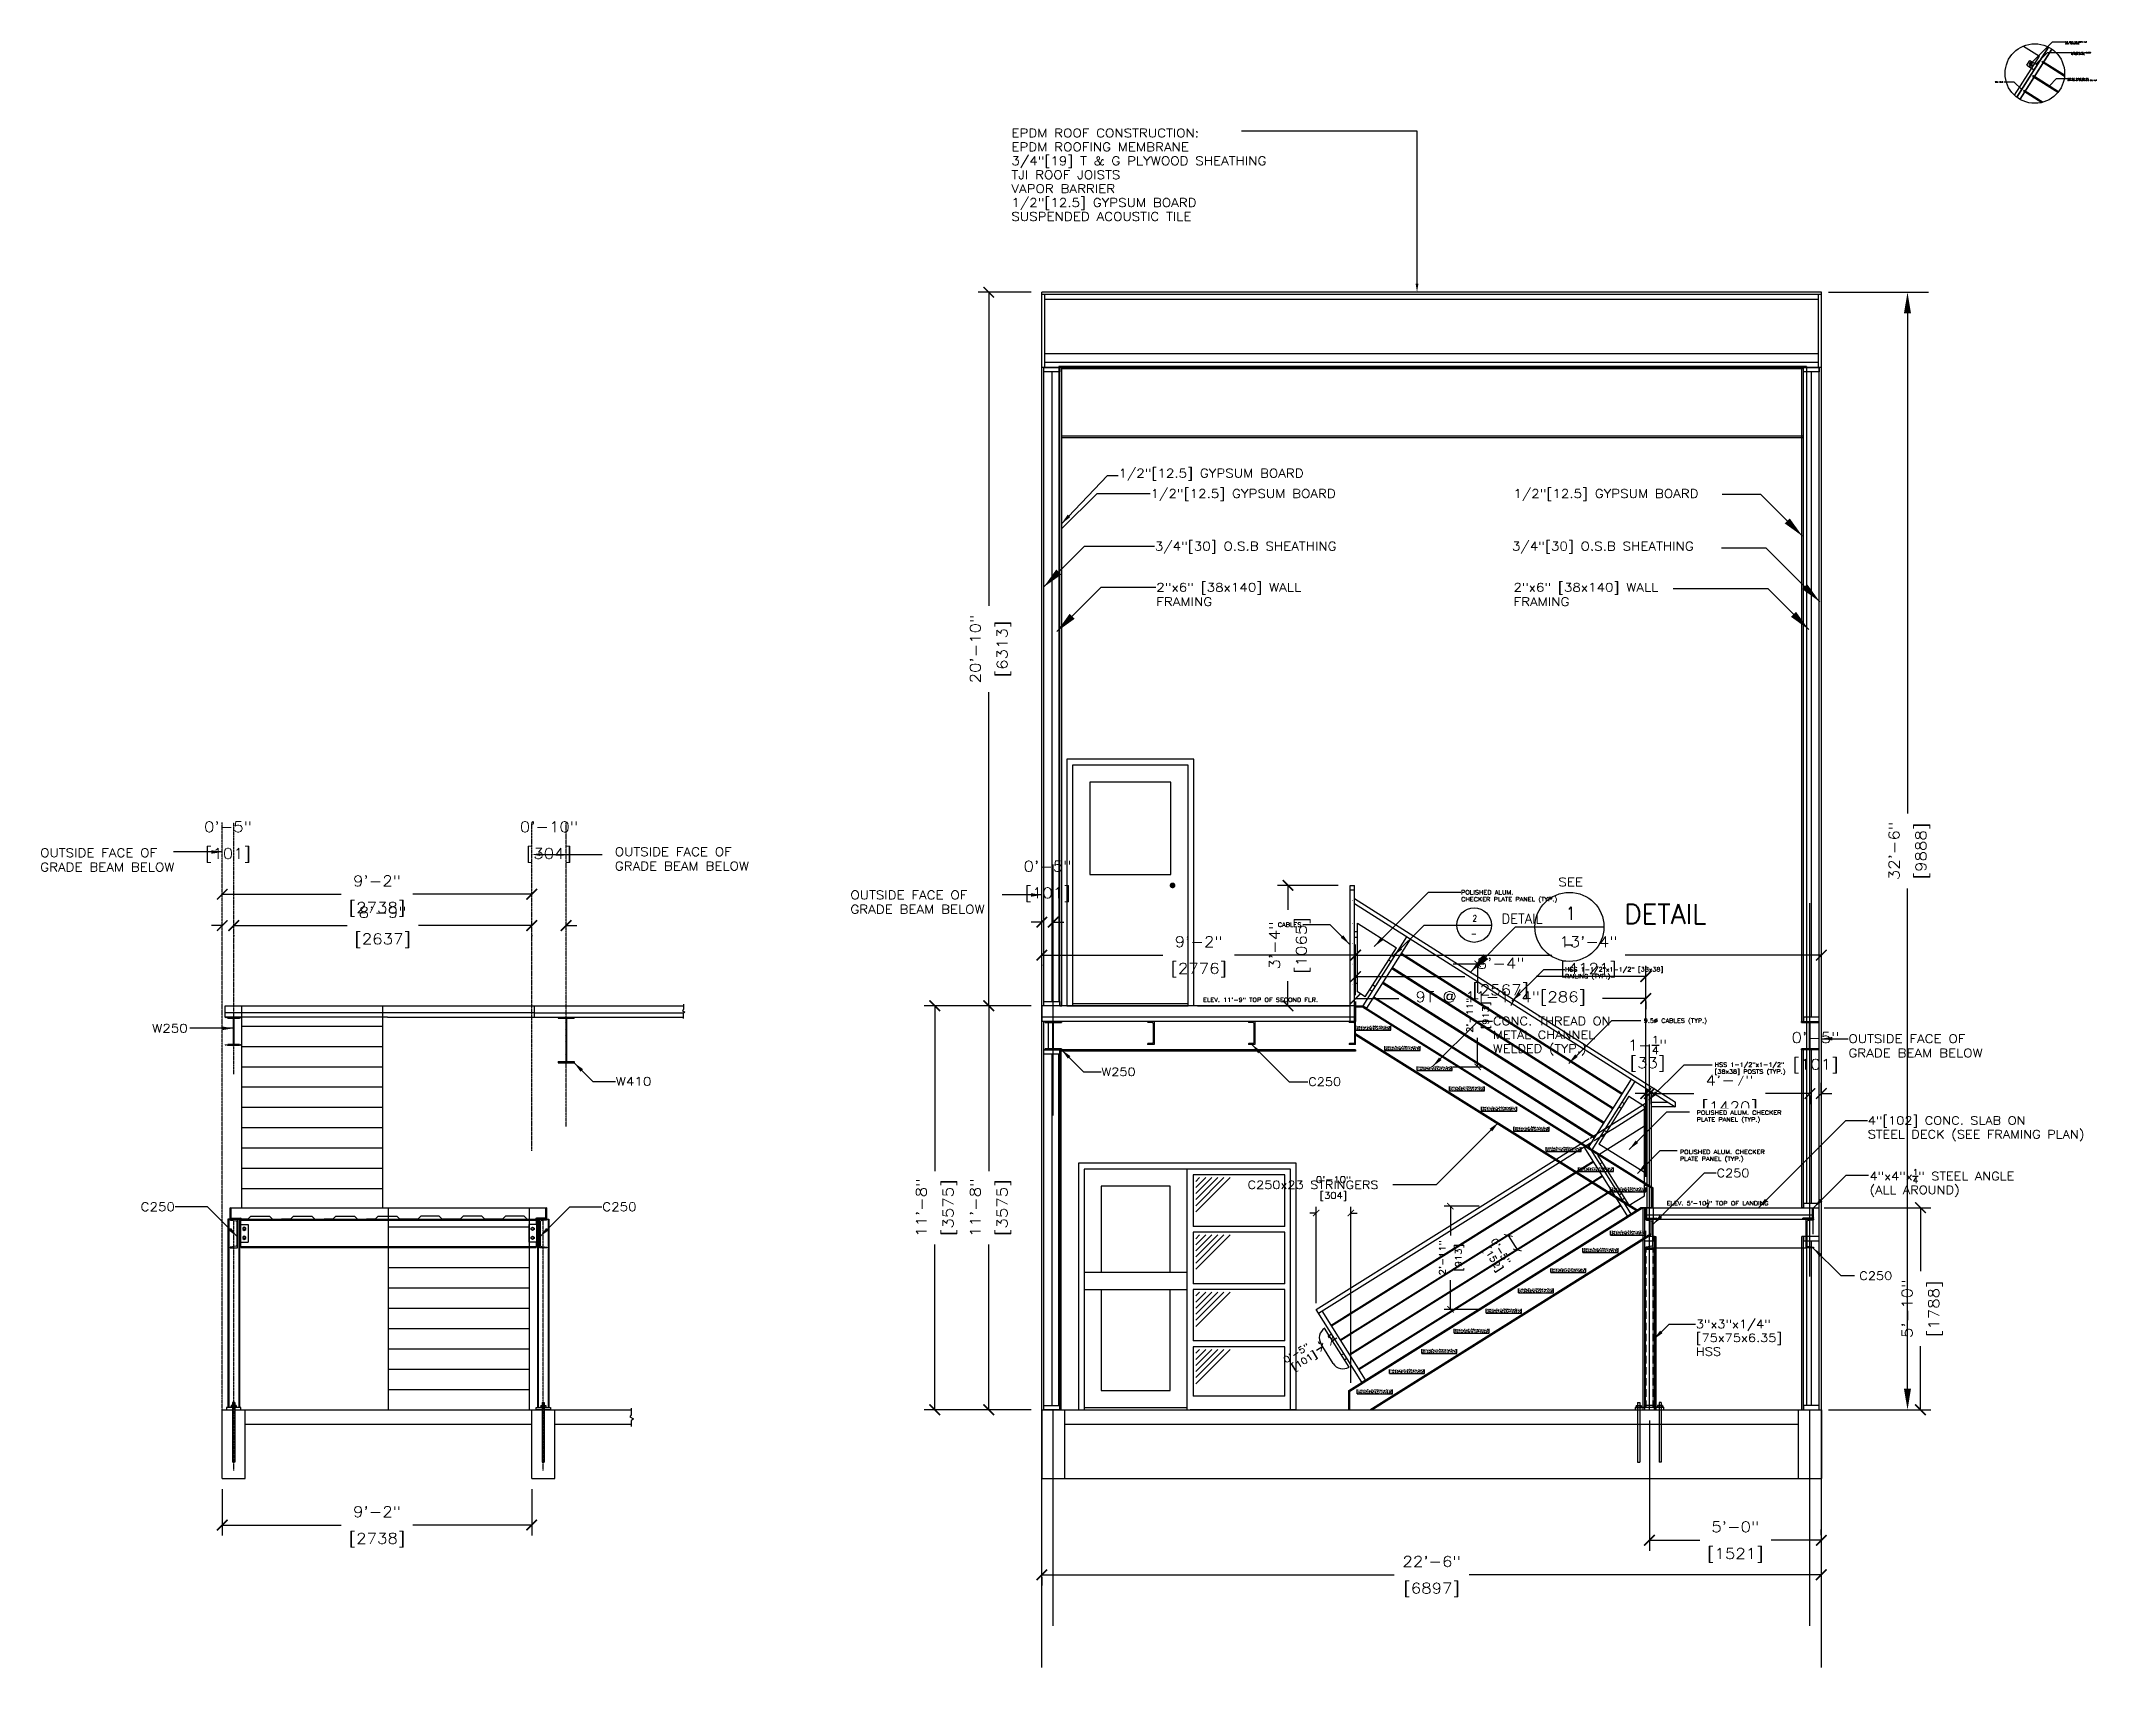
# Model space of a CAD drawing. Header units: millimetres. Extents: x -1602 to 16772, y -2285 to 12130.
import ezdxf
from ezdxf.enums import TextEntityAlignment as Align

# ---------------------------------------------------------------- set-up
doc = ezdxf.new("R2010")
doc.units = ezdxf.units.MM
doc.header["$MEASUREMENT"] = 0
doc.header["$PDMODE"] = 3
doc.linetypes.add('CENTER', pattern=[2, 1.25, -0.25, 0.25, -0.25])
doc.linetypes.add('HIDDEN', pattern=[0.375, 0.25, -0.125])
doc.layers.get('0').update_dxf_attribs({"linetype": 'CONTINUOUS', "plot": 0})
doc.layers.get('DEFPOINTS').update_dxf_attribs({"linetype": 'CONTINUOUS'})
for name, color, linetype in [('Arch_Detail_ANNOT_24', 7, 'CONTINUOUS'), ('Arch_Detail_ANNOT_48', 7, 'CONTINUOUS'), ('Arch_Detail_ANNOT_6', 7, 'CONTINUOUS'), ('Arch_Detail_DIM_24', 7, 'CONTINUOUS'), ('Arch_Detail_DIM_48', 7, 'CONTINUOUS'), ('Arch_Detail_Door', 140, 'CONTINUOUS'), ('Arch_Section_Ceiling', 150, 'CONTINUOUS'), ('Arch_Section_Handrail', 1, 'CONTINUOUS'), ('Arch_Section_Insul', 11, 'BATTING'), ('Arch_Section_VP', 71, 'HIDDEN'), ('Arch_Section_Wall', 131, 'CONTINUOUS'), ('C-241-1', 241, 'CONTINUOUS'), ('Center', 251, 'CENTER'), ('LAYER11A', 11, 'CONTINUOUS'), ('LAYER131A', 131, 'CONTINUOUS'), ('Layer131B', 71, 'CONTINUOUS'), ('LAYER131D', 131, 'HIDDEN'), ('LAYER251A', 251, 'CONTINUOUS'), ('ST_ANNOT_48', 7, 'CONTINUOUS'), ('ST_DIM_48', 7, 'CONTINUOUS'), ('Stair_Conc.', 252, 'CONTINUOUS'), ('Struc_Section_BP', 135, 'CONTINUOUS'), ('Struc_Section_Conc', 71, 'CONTINUOUS'), ('Struc_Section_Dim', 2, 'CONTINUOUS'), ('Struc_Section_MachineBolt', 133, 'CONTINUOUS'), ('Struc_Section_Stair', 131, 'CONTINUOUS'), ('Struc_Section_Steel', 11, 'CONTINUOUS'), ('Structural_Section_StAngle', 2, 'CONTINUOUS'), ('Structural_Steel_Deck', 41, 'CONTINUOUS'), ('Structural_SteelBeam', 22, 'CONTINUOUS')]:
    doc.layers.add(name, color=color, linetype=linetype)
doc.styles.add('ROMANS', font='ROMANS.SHX', dxfattribs={"width": 0.8})
doc.styles.add('ROMANS-100', font='ROMANS.SHX')
doc.styles.add('ROMANS-115', font='romans.shx', dxfattribs={"width": 1.15})
doc.linetypes.add('BATTING', pattern='A,0.0001,-0.1,[134,ltypeshp.shx,S=0.1,R=0,X=-0.1,Y=0],-0.2,[134,ltypeshp.shx,S=0.1,R=180,X=0.1,Y=0],-0.1', length=0.4001)
doc.dimstyles.new('12-ROMANS-115-APV', dxfattribs={"dimscale": 24, "dimtxt": 0.18, "dimasz": 0.1875, "dimexe": 0.1875, "dimexo": 0.0625, "dimgap": 0.0625, "dimtad": 1, "dimdec": 4, "dimlfac": -24, "dimzin": 1, "dimdsep": 46, "dimlunit": 4, "dimtxsty": 'ROMANS-115', "dimcen": 0.0625, "dimclrd": 256, "dimclre": 256, "dimclrt": 256, "dimadec": 0, "dimazin": 0, "dimtfac": 1, "dimtdec": 4, "dimtofl": 0, "dimtmove": 0, "dimatfit": 0, "dimfxl": 1, "dimfrac": 2, "dimtolj": 1, "dimtzin": 0, "dimarcsym": 0})
doc.dimstyles.new('14-ROMANS-115', dxfattribs={"dimscale": 48, "dimtxt": 0.09375, "dimasz": 0.1875, "dimexe": 0.1875, "dimexo": 0.0625, "dimgap": 0.0625, "dimtad": 0, "dimdec": 4, "dimlfac": -48, "dimzin": 1, "dimdsep": 46, "dimlunit": 4, "dimtxsty": 'ROMANS-115', "dimcen": 0.0625, "dimclrd": 256, "dimclre": 256, "dimclrt": 256, "dimadec": 0, "dimazin": 0, "dimtfac": 1, "dimtdec": 4, "dimtofl": 0, "dimtmove": 0, "dimatfit": 0, "dimfxl": 1, "dimfrac": 2, "dimtolj": 1, "dimtzin": 0, "dimarcsym": 0})
doc.dimstyles.new('14-ROMANS-115-BPB', dxfattribs={"dimscale": 48, "dimtxt": 0.18, "dimasz": 0.1875, "dimexe": 0.1875, "dimexo": 0.0625, "dimgap": 0.0625, "dimtad": 1, "dimdec": 4, "dimlfac": -48, "dimzin": 1, "dimdsep": 46, "dimlunit": 4, "dimtxsty": 'ROMANS-115', "dimcen": 0.0625, "dimclrd": 256, "dimclre": 256, "dimclrt": 256, "dimadec": 0, "dimazin": 0, "dimtfac": 1, "dimtdec": 4, "dimtofl": 0, "dimtmove": 0, "dimatfit": 0, "dimfxl": 1, "dimfrac": 2, "dimtolj": 1, "dimtzin": 0, "dimarcsym": 0})
doc.dimstyles.new('2-ROMANS-115-APV', dxfattribs={"dimscale": 6, "dimtxt": 0.18, "dimasz": 0.1875, "dimexe": 0.1875, "dimexo": 0.0625, "dimgap": 0.0625, "dimtad": 1, "dimdec": 4, "dimlfac": -6, "dimzin": 1, "dimdsep": 46, "dimlunit": 4, "dimtxsty": 'ROMANS-115', "dimcen": 0.0625, "dimclrd": 256, "dimclre": 256, "dimclrt": 256, "dimadec": 0, "dimazin": 0, "dimtfac": 1, "dimtdec": 4, "dimtofl": 0, "dimtmove": 0, "dimatfit": 0, "dimfxl": 1, "dimfrac": 2, "dimtolj": 1, "dimtzin": 0, "dimarcsym": 0})
doc.dimstyles.new('24-ROMANS-115', dxfattribs={"dimscale": 24, "dimtxt": 0.09375, "dimasz": 0.09375, "dimexe": 0.09375, "dimexo": 0.09375, "dimgap": 0.0625, "dimtad": 0, "dimdec": 4, "dimzin": 1, "dimdsep": 46, "dimlunit": 4, "dimtxsty": 'ROMANS-115', "dimblk": 'ARCHTICK', "dimcen": 0.0625, "dimclrd": 256, "dimclre": 256, "dimclrt": 256, "dimadec": 0, "dimazin": 0, "dimtfac": 1, "dimtdec": 4, "dimtofl": 0, "dimtmove": 2, "dimatfit": 0, "dimfxl": 1, "dimfrac": 2, "dimtolj": 1, "dimtzin": 0, "dimarcsym": 0})
doc.dimstyles.new('48-ROMANS-115', dxfattribs={"dimscale": 48, "dimtxt": 0.09375, "dimasz": 0.09375, "dimexe": 0.09375, "dimexo": 0.09375, "dimgap": 0.0625, "dimtad": 0, "dimdec": 4, "dimzin": 1, "dimdsep": 46, "dimlunit": 4, "dimtxsty": 'ROMANS-115', "dimblk": 'ARCHTICK', "dimcen": 0.0625, "dimclrd": 256, "dimclre": 256, "dimclrt": 256, "dimadec": 0, "dimazin": 0, "dimtfac": 1, "dimtdec": 4, "dimtofl": 0, "dimtmove": 2, "dimatfit": 0, "dimfxl": 1, "dimfrac": 2, "dimtolj": 1, "dimtzin": 0, "dimarcsym": 0})
doc.dimstyles.new('Copy of 12-ROMANS-115-PS-BPV', dxfattribs={"dimtxt": 0.0625, "dimasz": 0.0625, "dimexe": 0.0625, "dimexo": 0.0625, "dimgap": 0.0625, "dimtad": 1, "dimdec": 4, "dimlfac": 24, "dimzin": 1, "dimdsep": 46, "dimlunit": 4, "dimtxsty": 'ROMANS-115', "dimcen": 0.0625, "dimclrd": 256, "dimclre": 256, "dimclrt": 256, "dimadec": 0, "dimazin": 0, "dimtfac": 1, "dimtdec": 4, "dimtofl": 0, "dimtmove": 0, "dimatfit": 0, "dimfxl": 1, "dimfrac": 2, "dimtolj": 1, "dimtzin": 0, "dimarcsym": 0})

msp = doc.modelspace()

# ---------------------------------------------------------------- texts
at = {"layer": 'Arch_Detail_ANNOT_24', "ltscale": 0.1, "attachment_point": 1, "style": 'ROMANS-115'}
for s, insert, char_height in [('\\A1;1/2"[12.5] GYPSUM BOARD', (7943.4, 8340.3), 76.2), ('\\A1;POLISHED ALUM.\\PCHECKER PLATE PANEL (TYP.)', (10980, 4605), 36.576), ('\\A1;CABLES', (9356, 4318), 36.58), ('HSS 1-1/2"x1-1/2" [38x38] \\PRAILING (TYP.)', (11899.9, 3922), 36.576), ('ELEV. 11\'-9" TOP OF SECOND FLR.', (8692.7, 3652.1), 36.576), ('9.5%%C CABLES (TYP.)', (12599.2, 3467.3), 36.576), ('POLISHED ALUM. CHECKER \\PPLATE PANEL (TYP.)', (12919.2, 2303.7), 36.576), ('\\A1;ELEV. 5\'-10{\\H0.7x;\\S1/2;}" TOP OF LANDING', (12801.5, 1861.4), 36.576)]:
    msp.add_mtext(s, dxfattribs=dict(at, insert=insert, char_height=char_height))
at = {"layer": 'Arch_Detail_ANNOT_48', "ltscale": 0.1, "style": 'ROMANS-115', "width": 1.15}
for s, p in [('EPDM ROOF CONSTRUCTION:', (6994.4, 11280.2)), ('EPDM ROOFING MEMBRANE', (6994.4, 11156.8)), ('3/4"[19] T & G PLYWOOD SHEATHING', (6994.4, 11033.4)), ('TJI ROOF JOISTS', (6994.4, 10910)), ('VAPOR BARRIER', (6994.4, 10786.7)), ('1/2"[12.5] GYPSUM BOARD', (6994.4, 10663.3)), ('SUSPENDED ACOUSTIC TILE', (6994.4, 10539.9))]:
    msp.add_text(s, height=76.2, dxfattribs=at).set_placement(p)
at = {"layer": 'Arch_Detail_ANNOT_48', "ltscale": 0.1, "char_height": 76.2, "attachment_point": 1, "style": 'ROMANS-115'}
for s, insert in [('1/2"[12.5] GYPSUM BOARD', (8228.5, 8159.9)), ('1/2"[12.5] GYPSUM BOARD', (11443.8, 8159.9)), ('\\A1;3/4"[30] O.S.B SHEATHING', (8265.5, 7693.4)), ('\\A1;3/4"[30] O.S.B SHEATHING', (11431.1, 7693.4)), ('\\A1;2"x6" [38x140] WALL\\PFRAMING', (8278.8, 7328.8)), ('\\A1;2"x6" [38x140] WALL\\PFRAMING', (11444.5, 7328.8)), ('SEE', (11842.6, 4716.2))]:
    msp.add_mtext(s, dxfattribs=dict(at, insert=insert))
at = {"layer": 'Arch_Detail_ANNOT_6', "ltscale": 0.1, "char_height": 9.144, "attachment_point": 1, "style": 'ROMANS-115'}
for s, insert in [('\\A1;S.S. BOLT AND ACORN NUT\\P(NUT TO OUTSIDE', (16336.5, 12129.7)), ('\\A1;4x38x38 PLATE-WELDED\\PTO POST (PAINT)', (16386.8, 12035.4)), ('\\A1;22%%C HOLE', (15712.6, 11773.7)), ('\\A1;9.5%%C S.S. CABLE C/W S.S.\\PCRIMPED-ON STUD END & S.S. NUT', (16356.8, 11804.5))]:
    msp.add_mtext(s, dxfattribs=dict(at, insert=insert))
at = {"layer": 'ST_ANNOT_48', "style": 'ROMANS-115'}
for s, insert, char_height, attachment_point in [('\\A1;OUTSIDE FACE OF\\PGRADE BEAM BELOW', (-1613.5, 4975.8), 76.2, 1), ('\\A1;OUTSIDE FACE OF\\PGRADE BEAM BELOW', (3479.2, 4984.9), 76.2, 1), ('\\A1;OUTSIDE FACE OF\\PGRADE BEAM BELOW', (5567.3, 4601.7), 76.2, 1), ('\\A1;W250', (-621.2, 3419.4), 76.2, 1), ('CONC. THREAD ON\\PMETAL CHANNEL\\PWELDED (TYP.)', (11263, 3482.2), 73.152, 1), ('\\A1;OUTSIDE FACE OF\\PGRADE BEAM BELOW', (14413, 3327.5), 76.2, 1), ('\\A1;W410', (3488.1, 2949.2), 76.2, 1), ('\\A1;W250', (7792.6, 3032.3), 73.15, 1), ('C250', (9625.2, 2944.4), 73.15, 1), ('\\A1;4"[102] CONC. SLAB ON\\PSTEEL DECK (SEE FRAMING PLAN)', (14584.6, 2600.5), 73.152, 1), ('\\A1;C250x23 STRINGERS', (9087.6, 2030.7), 73.152, 1), ('\\A1;C250', (13244, 2135.4), 73.15, 1), ('\\A1;4"x4"x{\\H0.7x;\\S1/4;}" STEEL ANGLE\\P(ALL AROUND)', (14600, 2132.5), 73.152, 1), ('C250', (-419.3, 1837.4), 76.2, 3), ('C250', (3368.1, 1837.4), 76.2, 1), ('\\A1;C250', (14509.5, 1224.4), 73.15, 1), ('3"x3"x1/4"\\P[75x75x6.35]\\PHSS', (13060.7, 796.2), 73.152, 1)]:
    msp.add_mtext(s, dxfattribs=dict(at, insert=insert, char_height=char_height, attachment_point=attachment_point))

# ---------------------------------------------------------------- blocks, each defined once
blk = doc.blocks.new('_ArchTick')
at = {"color": 0, "linetype": 'ByBlock', "const_width": 0.15}
blk.add_lwpolyline([(-0.5, -0.5), (0.5, 0.5)], dxfattribs=at)
blk = doc.blocks.new('*D9')
at = {"layer": 'DEFPOINTS', "color": 0}
for p in [(0, 4570), (0, 4534), (2743, 4534)]:
    blk.add_point(p, dxfattribs=at)
at = {"layer": 'ST_DIM_48', "lineweight": -2}
for p, q in [((0, 4628), (0, 4664)), ((2743, 4628), (2743, 4664)), ((0, 4570), (1055, 4570)), ((2743, 4570), (1688, 4570))]:
    blk.add_line(p, q, dxfattribs=at)
at = {"layer": 'ST_DIM_48', "lineweight": -2, "xscale": 93.75, "yscale": 93.75, "zscale": 93.75, "rotation": 180}
blk.add_blockref('_ArchTick', (0, 4570), dxfattribs=at)
at = {"layer": 'ST_DIM_48', "lineweight": -2, "xscale": 93.75, "yscale": 93.75, "zscale": 93.75}
blk.add_blockref('_ArchTick', (2743, 4570), dxfattribs=at)
at = {"layer": 'ST_DIM_48', "char_height": 93.8, "attachment_point": 5, "style": 'ROMANS-115'}
for s, insert in [('\\A1;9\'-2"', (1372, 4688)), ('\\A1;[2738]', (1372, 4436))]:
    blk.add_mtext(s, dxfattribs=dict(at, insert=insert))
blk = doc.blocks.new('*D10')
at = {"layer": 'DEFPOINTS', "color": 0}
for p in [(102, 4300), (102, 4292), (2743, 4300)]:
    blk.add_point(p, dxfattribs=at)
at = {"layer": 'ST_DIM_48', "lineweight": -2}
for p, q in [((102, 4292), (1106, 4292)), ((2743, 4292), (1739, 4292)), ((102, 4206), (102, 4198)), ((2743, 4206), (2743, 4198))]:
    blk.add_line(p, q, dxfattribs=at)
at = {"layer": 'ST_DIM_48', "lineweight": -2, "xscale": 93.75, "yscale": 93.75, "zscale": 93.75, "rotation": 180}
blk.add_blockref('_ArchTick', (102, 4292), dxfattribs=at)
at = {"layer": 'ST_DIM_48', "lineweight": -2, "xscale": 93.75, "yscale": 93.75, "zscale": 93.75}
blk.add_blockref('_ArchTick', (2743, 4292), dxfattribs=at)
at = {"layer": 'ST_DIM_48', "char_height": 93.8, "attachment_point": 5, "style": 'ROMANS-115'}
for s, insert in [('\\A1;8\'-9"', (1422, 4410)), ('\\A1;[2637]', (1422, 4158))]:
    blk.add_mtext(s, dxfattribs=dict(at, insert=insert))
blk = doc.blocks.new('*D11')
at = {"layer": 'DEFPOINTS', "color": 0}
for p in [(0, 4292), (0, 4292), (102, 4292)]:
    blk.add_point(p, dxfattribs=at)
at = {"layer": 'ST_DIM_48', "lineweight": -2}
for p, q in [((0, 4292), (-94, 4292)), ((102, 4292), (195, 4292))]:
    blk.add_line(p, q, dxfattribs=at)
at = {"layer": 'ST_DIM_48', "lineweight": -2, "xscale": 93.75, "yscale": 93.75, "zscale": 93.75}
blk.add_blockref('_ArchTick', (0, 4292), dxfattribs=at)
at = {"layer": 'ST_DIM_48', "lineweight": -2, "xscale": 93.75, "yscale": 93.75, "zscale": 93.75, "rotation": 180}
blk.add_blockref('_ArchTick', (102, 4292), dxfattribs=at)
at = {"layer": 'ST_DIM_48', "char_height": 93.8, "attachment_point": 5, "style": 'ROMANS-115'}
for s, insert in [('\\A1;0\'-5"', (51, 5167)), ('\\A1;[101]', (51, 4915))]:
    blk.add_mtext(s, dxfattribs=dict(at, insert=insert))
blk = doc.blocks.new('outstandingconn1')
at = {"layer": 'Struc_Section_MachineBolt', "ltscale": 2}
for points in [[(1.2, 4.36), (1.69, 4.08), (2.18, 4.36), (2.18, 4.92), (1.69, 5.2), (1.2, 4.92)], [(1.2, 1.22), (1.69, 0.94), (2.18, 1.22), (2.18, 1.78), (1.69, 2.06), (1.2, 1.78)]]:
    blk.add_lwpolyline(points, close=True, dxfattribs=at)
for centre in [(1.69, 4.64), (1.69, 1.5)]:
    blk.add_circle(centre, 0.375, dxfattribs=at)
at = {"layer": 'Struc_Section_Steel', "color": 131, "ltscale": 2}
for p, q in [((0, 6.14), (3, 6.14)), ((0, 6.14), (0, 0)), ((0, 0), (3, 0)), ((0.38, 6.14), (0.38, 0)), ((3, 6.14), (3, 0))]:
    blk.add_line(p, q, dxfattribs=at)
blk = doc.blocks.new('*D12')
at = {"layer": 'DEFPOINTS', "color": 0}
for p in [(2743, 4292), (3048, 4292), (3048, 4292)]:
    blk.add_point(p, dxfattribs=at)
at = {"layer": 'ST_DIM_48', "lineweight": -2}
for p, q in [((2743, 4292), (2649, 4292)), ((3048, 4292), (3142, 4292))]:
    blk.add_line(p, q, dxfattribs=at)
at = {"layer": 'ST_DIM_48', "lineweight": -2, "xscale": 93.75, "yscale": 93.75, "zscale": 93.75}
blk.add_blockref('_ArchTick', (2743, 4292), dxfattribs=at)
at = {"layer": 'ST_DIM_48', "lineweight": -2, "xscale": 93.75, "yscale": 93.75, "zscale": 93.75, "rotation": 180}
blk.add_blockref('_ArchTick', (3048, 4292), dxfattribs=at)
at = {"layer": 'ST_DIM_48', "char_height": 93.8, "attachment_point": 5, "style": 'ROMANS-115'}
for s, insert in [('\\A1;0\'-10"', (2896, 5167)), ('\\A1;[304]', (2896, 4915))]:
    blk.add_mtext(s, dxfattribs=dict(at, insert=insert))
blk = doc.blocks.new('*D13')
at = {"layer": 'DEFPOINTS', "color": 0}
for p in [(0, -610), (2743, -610), (2743, -1022)]:
    blk.add_point(p, dxfattribs=at)
at = {"layer": 'ST_DIM_48', "lineweight": -2}
for p, q in [((0, -703), (0, -1116)), ((2743, -703), (2743, -1116)), ((0, -1022), (1055, -1022)), ((2743, -1022), (1688, -1022))]:
    blk.add_line(p, q, dxfattribs=at)
at = {"layer": 'ST_DIM_48', "lineweight": -2, "xscale": 93.75, "yscale": 93.75, "zscale": 93.75, "rotation": 180}
blk.add_blockref('_ArchTick', (0, -1022), dxfattribs=at)
at = {"layer": 'ST_DIM_48', "lineweight": -2, "xscale": 93.75, "yscale": 93.75, "zscale": 93.75}
blk.add_blockref('_ArchTick', (2743, -1022), dxfattribs=at)
at = {"layer": 'ST_DIM_48', "char_height": 93.8, "attachment_point": 5, "style": 'ROMANS-115'}
for s, insert in [('\\A1;9\'-2"', (1372, -904)), ('\\A1;[2738]', (1372, -1156))]:
    blk.add_mtext(s, dxfattribs=dict(at, insert=insert))
blk = doc.blocks.new('C250x23')
at = {"layer": 'Struc_Section_Steel'}
blk.add_lwpolyline([(2.34, 0.29, -0.361844), (2.56, 0.05), (2.56, 0), (0, 0), (0, 10), (2.56, 10), (2.56, 9.95, -0.361844), (2.34, 9.71), (0.46, 9.45, 0.374734), (0.24, 9.2), (0.24, 0.8, 0.374734), (0.46, 0.55)], format="xyb", close=True, dxfattribs=at)
blk = doc.blocks.new('STAIR')
at = {"layer": 'Stair_Conc.'}
h = blk.add_hatch(dxfattribs=at)
h.set_pattern_fill('AR-CONC', color=256, scale=0.1, style=0)
h.set_pattern_definition([(50, (-9557.88094, -2321.2511), (0.717260183, -0.062752135), [0.075, -0.825]), (355, (-9557.88094, -2321.2511), (-0.138751334, 0.752192134), [0.06, -0.66]), (100.4514, (-9557.8212, -2321.2563), (0.57850938, 0.68943954), [0.06374019, -0.70114211]), (46.1842, (-9557.8809, -2321.0511), (1.06724105, -0.165519014), [0.1125, -1.2375]), (96.6356, (-9557.792, -2321.0649), (0.93466271, 0.97411787), [0.09561029, -1.051713]), (351.1842, (-9557.8809, -2321.0511), (0.93466195, 0.9741186), [0.09, -0.99]), (21, (-9557.78094, -2321.1011), (0.596907052, -0.40261889), [0.075, -0.825]), (326, (-9557.78094, -2321.1011), (0.24331533, 0.725150045), [0.06, -0.66]), (71.4514, (-9557.7312, -2321.13464), (0.84022263, 0.322530497), [0.06374019, -0.70114211]), (37.5, (-9557.88094, -2321.25109), (0.012159855, 0.332893854), [0, -0.652, 0, -0.67, 0, -0.6625]), (7.5, (-9557.88094, -2321.2511), (0.263069537, 0.394411712), [0, -0.382, 0, -0.637, 0, -0.2525]), (327.5, (-9558.10394, -2321.25109), (0.533822436, -0.022554872), [0, -0.25, 0, -0.78, 0, -1.035]), (317.5, (-9558.20394, -2321.2511), (0.58318617, 0.100104982), [0, -0.325, 0, -0.518, 0, -0.735])])
h.paths.add_polyline_path([(14.65, 133.95), (2.4, 133.95), (2.4, 132.45), (14.65, 132.45)])
h = blk.add_hatch(dxfattribs=at)
h.set_pattern_fill('AR-CONC', color=256, scale=0.1, style=0)
h.set_pattern_definition([(50, (-9547.63094, -2328.3011), (0.717260183, -0.062752135), [0.075, -0.825]), (355, (-9547.63094, -2328.3011), (-0.138751334, 0.752192134), [0.06, -0.66]), (100.4514, (-9547.5712, -2328.3063), (0.57850938, 0.68943954), [0.06374019, -0.70114211]), (46.1842, (-9547.6309, -2328.1011), (1.06724105, -0.165519014), [0.1125, -1.2375]), (96.6356, (-9547.542, -2328.1149), (0.93466271, 0.97411787), [0.09561029, -1.051713]), (351.1842, (-9547.6309, -2328.1011), (0.93466195, 0.9741186), [0.09, -0.99]), (21, (-9547.53094, -2328.1511), (0.596907052, -0.40261889), [0.075, -0.825]), (326, (-9547.53094, -2328.1511), (0.24331533, 0.725150045), [0.06, -0.66]), (71.4514, (-9547.4812, -2328.18464), (0.84022263, 0.322530497), [0.06374019, -0.70114211]), (37.5, (-9547.63094, -2328.30109), (0.012159855, 0.332893854), [0, -0.652, 0, -0.67, 0, -0.6625]), (7.5, (-9547.63094, -2328.3011), (0.263069537, 0.394411712), [0, -0.382, 0, -0.637, 0, -0.2525]), (327.5, (-9547.85394, -2328.30109), (0.533822436, -0.022554872), [0, -0.25, 0, -0.78, 0, -1.035]), (317.5, (-9547.95394, -2328.3011), (0.58318617, 0.100104982), [0, -0.325, 0, -0.518, 0, -0.735])])
h.paths.add_polyline_path([(24.9, 126.9), (12.65, 126.9), (12.65, 125.4), (24.9, 125.4)])
h = blk.add_hatch(dxfattribs=at)
h.set_pattern_fill('AR-CONC', color=256, scale=0.1, style=0)
h.set_pattern_definition([(50, (-9536.38094, -2335.3511), (0.717260183, -0.062752135), [0.075, -0.825]), (355, (-9536.38094, -2335.3511), (-0.138751334, 0.752192134), [0.06, -0.66]), (100.4514, (-9536.3212, -2335.3563), (0.57850938, 0.68943954), [0.06374019, -0.70114211]), (46.1842, (-9536.3809, -2335.1511), (1.06724105, -0.165519014), [0.1125, -1.2375]), (96.6356, (-9536.292, -2335.1649), (0.93466271, 0.97411787), [0.09561029, -1.051713]), (351.1842, (-9536.3809, -2335.1511), (0.93466195, 0.9741186), [0.09, -0.99]), (21, (-9536.28094, -2335.2011), (0.596907052, -0.40261889), [0.075, -0.825]), (326, (-9536.28094, -2335.2011), (0.24331533, 0.725150045), [0.06, -0.66]), (71.4514, (-9536.2312, -2335.23464), (0.84022263, 0.322530497), [0.06374019, -0.70114211]), (37.5, (-9536.38094, -2335.35109), (0.012159855, 0.332893854), [0, -0.652, 0, -0.67, 0, -0.6625]), (7.5, (-9536.38094, -2335.3511), (0.263069537, 0.394411712), [0, -0.382, 0, -0.637, 0, -0.2525]), (327.5, (-9536.60394, -2335.35109), (0.533822436, -0.022554872), [0, -0.25, 0, -0.78, 0, -1.035]), (317.5, (-9536.70394, -2335.3511), (0.58318617, 0.100104982), [0, -0.325, 0, -0.518, 0, -0.735])])
h.paths.add_polyline_path([(36.15, 119.85), (23.9, 119.85), (23.9, 118.35), (36.15, 118.35)])
h = blk.add_hatch(dxfattribs=at)
h.set_pattern_fill('AR-CONC', color=256, scale=0.1, style=0)
h.set_pattern_definition([(50, (-9525.13094, -2342.4011), (0.717260183, -0.062752135), [0.075, -0.825]), (355, (-9525.13094, -2342.4011), (-0.138751334, 0.752192134), [0.06, -0.66]), (100.4514, (-9525.0712, -2342.4063), (0.57850938, 0.68943954), [0.06374019, -0.70114211]), (46.1842, (-9525.1309, -2342.2011), (1.06724105, -0.165519014), [0.1125, -1.2375]), (96.6356, (-9525.042, -2342.2149), (0.93466271, 0.97411787), [0.09561029, -1.051713]), (351.1842, (-9525.1309, -2342.2011), (0.93466195, 0.9741186), [0.09, -0.99]), (21, (-9525.03094, -2342.2511), (0.596907052, -0.40261889), [0.075, -0.825]), (326, (-9525.03094, -2342.2511), (0.24331533, 0.725150045), [0.06, -0.66]), (71.4514, (-9524.9812, -2342.28464), (0.84022263, 0.322530497), [0.06374019, -0.70114211]), (37.5, (-9525.13094, -2342.40109), (0.012159855, 0.332893854), [0, -0.652, 0, -0.67, 0, -0.6625]), (7.5, (-9525.13094, -2342.4011), (0.263069537, 0.394411712), [0, -0.382, 0, -0.637, 0, -0.2525]), (327.5, (-9525.35394, -2342.40109), (0.533822436, -0.022554872), [0, -0.25, 0, -0.78, 0, -1.035]), (317.5, (-9525.45394, -2342.4011), (0.58318617, 0.100104982), [0, -0.325, 0, -0.518, 0, -0.735])])
h.paths.add_polyline_path([(47.4, 112.8), (35.15, 112.8), (35.15, 111.3), (47.4, 111.3)])
h = blk.add_hatch(dxfattribs=at)
h.set_pattern_fill('AR-CONC', color=256, scale=0.1, style=0)
h.set_pattern_definition([(50, (-9513.88094, -2349.4511), (0.717260183, -0.062752135), [0.075, -0.825]), (355, (-9513.88094, -2349.4511), (-0.138751334, 0.752192134), [0.06, -0.66]), (100.4514, (-9513.8212, -2349.4563), (0.57850938, 0.68943954), [0.06374019, -0.70114211]), (46.1842, (-9513.8809, -2349.2511), (1.06724105, -0.165519014), [0.1125, -1.2375]), (96.6356, (-9513.792, -2349.2649), (0.93466271, 0.97411787), [0.09561029, -1.051713]), (351.1842, (-9513.8809, -2349.2511), (0.93466195, 0.9741186), [0.09, -0.99]), (21, (-9513.78094, -2349.3011), (0.596907052, -0.40261889), [0.075, -0.825]), (326, (-9513.78094, -2349.3011), (0.24331533, 0.725150045), [0.06, -0.66]), (71.4514, (-9513.7312, -2349.33464), (0.84022263, 0.322530497), [0.06374019, -0.70114211]), (37.5, (-9513.88094, -2349.45109), (0.012159855, 0.332893854), [0, -0.652, 0, -0.67, 0, -0.6625]), (7.5, (-9513.88094, -2349.4511), (0.263069537, 0.394411712), [0, -0.382, 0, -0.637, 0, -0.2525]), (327.5, (-9514.10394, -2349.45109), (0.533822436, -0.022554872), [0, -0.25, 0, -0.78, 0, -1.035]), (317.5, (-9514.20394, -2349.4511), (0.58318617, 0.100104982), [0, -0.325, 0, -0.518, 0, -0.735])])
h.paths.add_polyline_path([(58.65, 105.75), (46.4, 105.75), (46.4, 104.25), (58.65, 104.25)])
h = blk.add_hatch(dxfattribs=at)
h.set_pattern_fill('AR-CONC', color=256, scale=0.1, style=0)
h.set_pattern_definition([(50, (-9502.63094, -2356.5011), (0.717260183, -0.062752135), [0.075, -0.825]), (355, (-9502.63094, -2356.5011), (-0.138751334, 0.752192134), [0.06, -0.66]), (100.4514, (-9502.5712, -2356.5063), (0.57850938, 0.68943954), [0.06374019, -0.70114211]), (46.1842, (-9502.6309, -2356.3011), (1.06724105, -0.165519014), [0.1125, -1.2375]), (96.6356, (-9502.542, -2356.3149), (0.93466271, 0.97411787), [0.09561029, -1.051713]), (351.1842, (-9502.6309, -2356.3011), (0.93466195, 0.9741186), [0.09, -0.99]), (21, (-9502.53094, -2356.3511), (0.596907052, -0.40261889), [0.075, -0.825]), (326, (-9502.53094, -2356.3511), (0.24331533, 0.725150045), [0.06, -0.66]), (71.4514, (-9502.4812, -2356.38464), (0.84022263, 0.322530497), [0.06374019, -0.70114211]), (37.5, (-9502.63094, -2356.50109), (0.012159855, 0.332893854), [0, -0.652, 0, -0.67, 0, -0.6625]), (7.5, (-9502.63094, -2356.5011), (0.263069537, 0.394411712), [0, -0.382, 0, -0.637, 0, -0.2525]), (327.5, (-9502.85394, -2356.50109), (0.533822436, -0.022554872), [0, -0.25, 0, -0.78, 0, -1.035]), (317.5, (-9502.95394, -2356.5011), (0.58318617, 0.100104982), [0, -0.325, 0, -0.518, 0, -0.735])])
h.paths.add_polyline_path([(69.9, 98.7), (57.65, 98.7), (57.65, 97.2), (69.9, 97.2)])
h = blk.add_hatch(dxfattribs=at)
h.set_pattern_fill('AR-CONC', color=256, scale=0.1, style=0)
h.set_pattern_definition([(50, (-9491.38094, -2363.5511), (0.717260183, -0.062752135), [0.075, -0.825]), (355, (-9491.38094, -2363.5511), (-0.138751334, 0.752192134), [0.06, -0.66]), (100.4514, (-9491.3212, -2363.5563), (0.57850938, 0.68943954), [0.06374019, -0.70114211]), (46.1842, (-9491.3809, -2363.3511), (1.06724105, -0.165519014), [0.1125, -1.2375]), (96.6356, (-9491.292, -2363.3649), (0.93466271, 0.97411787), [0.09561029, -1.051713]), (351.1842, (-9491.3809, -2363.3511), (0.93466195, 0.9741186), [0.09, -0.99]), (21, (-9491.28094, -2363.4011), (0.596907052, -0.40261889), [0.075, -0.825]), (326, (-9491.28094, -2363.4011), (0.24331533, 0.725150045), [0.06, -0.66]), (71.4514, (-9491.2312, -2363.43464), (0.84022263, 0.322530497), [0.06374019, -0.70114211]), (37.5, (-9491.38094, -2363.55109), (0.012159855, 0.332893854), [0, -0.652, 0, -0.67, 0, -0.6625]), (7.5, (-9491.38094, -2363.5511), (0.263069537, 0.394411712), [0, -0.382, 0, -0.637, 0, -0.2525]), (327.5, (-9491.60394, -2363.55109), (0.533822436, -0.022554872), [0, -0.25, 0, -0.78, 0, -1.035]), (317.5, (-9491.70394, -2363.5511), (0.58318617, 0.100104982), [0, -0.325, 0, -0.518, 0, -0.735])])
h.paths.add_polyline_path([(81.15, 91.65), (68.9, 91.65), (68.9, 90.15), (81.15, 90.15)])
h = blk.add_hatch(dxfattribs=at)
h.set_pattern_fill('AR-CONC', color=256, scale=0.1, style=0)
h.set_pattern_definition([(50, (-9480.13094, -2370.6011), (0.717260183, -0.062752135), [0.075, -0.825]), (355, (-9480.13094, -2370.6011), (-0.138751334, 0.752192134), [0.06, -0.66]), (100.4514, (-9480.0712, -2370.6063), (0.57850938, 0.68943954), [0.06374019, -0.70114211]), (46.1842, (-9480.1309, -2370.4011), (1.06724105, -0.165519014), [0.1125, -1.2375]), (96.6356, (-9480.042, -2370.4149), (0.93466271, 0.97411787), [0.09561029, -1.051713]), (351.1842, (-9480.1309, -2370.4011), (0.93466195, 0.9741186), [0.09, -0.99]), (21, (-9480.03094, -2370.4511), (0.596907052, -0.40261889), [0.075, -0.825]), (326, (-9480.03094, -2370.4511), (0.24331533, 0.725150045), [0.06, -0.66]), (71.4514, (-9479.9812, -2370.48464), (0.84022263, 0.322530497), [0.06374019, -0.70114211]), (37.5, (-9480.13094, -2370.60109), (0.012159855, 0.332893854), [0, -0.652, 0, -0.67, 0, -0.6625]), (7.5, (-9480.13094, -2370.6011), (0.263069537, 0.394411712), [0, -0.382, 0, -0.637, 0, -0.2525]), (327.5, (-9480.35394, -2370.60109), (0.533822436, -0.022554872), [0, -0.25, 0, -0.78, 0, -1.035]), (317.5, (-9480.45394, -2370.6011), (0.58318617, 0.100104982), [0, -0.325, 0, -0.518, 0, -0.735])])
h.paths.add_polyline_path([(92.4, 84.6), (80.15, 84.6), (80.15, 83.1), (92.4, 83.1)])
h = blk.add_hatch(dxfattribs=at)
h.set_pattern_fill('AR-CONC', color=256, scale=0.1, style=0)
h.set_pattern_definition([(50, (-9468.88094, -2377.6511), (0.717260183, -0.062752135), [0.075, -0.825]), (355, (-9468.88094, -2377.6511), (-0.138751334, 0.752192134), [0.06, -0.66]), (100.4514, (-9468.8212, -2377.6563), (0.57850938, 0.68943954), [0.06374019, -0.70114211]), (46.1842, (-9468.8809, -2377.4511), (1.06724105, -0.165519014), [0.1125, -1.2375]), (96.6356, (-9468.792, -2377.4649), (0.93466271, 0.97411787), [0.09561029, -1.051713]), (351.1842, (-9468.8809, -2377.4511), (0.93466195, 0.9741186), [0.09, -0.99]), (21, (-9468.78094, -2377.5011), (0.596907052, -0.40261889), [0.075, -0.825]), (326, (-9468.78094, -2377.5011), (0.24331533, 0.725150045), [0.06, -0.66]), (71.4514, (-9468.7312, -2377.53464), (0.84022263, 0.322530497), [0.06374019, -0.70114211]), (37.5, (-9468.88094, -2377.65109), (0.012159855, 0.332893854), [0, -0.652, 0, -0.67, 0, -0.6625]), (7.5, (-9468.88094, -2377.6511), (0.263069537, 0.394411712), [0, -0.382, 0, -0.637, 0, -0.2525]), (327.5, (-9469.10394, -2377.65109), (0.533822436, -0.022554872), [0, -0.25, 0, -0.78, 0, -1.035]), (317.5, (-9469.20394, -2377.6511), (0.58318617, 0.100104982), [0, -0.325, 0, -0.518, 0, -0.735])])
h.paths.add_polyline_path([(103.65, 77.55), (91.4, 77.55), (91.4, 76.05), (103.65, 76.05)])
h = blk.add_hatch(dxfattribs=at)
h.set_pattern_fill('AR-CONC', color=256, scale=0.1, style=0)
h.set_pattern_definition([(50, (-9468.88094, -2392.7511), (0.717260183, -0.062752135), [0.075, -0.825]), (355, (-9468.88094, -2392.7511), (-0.138751334, 0.752192134), [0.06, -0.66]), (100.4514, (-9468.8212, -2392.7563), (0.57850938, 0.68943954), [0.06374019, -0.70114211]), (46.1842, (-9468.8809, -2392.5511), (1.06724105, -0.165519014), [0.1125, -1.2375]), (96.6356, (-9468.792, -2392.5649), (0.93466271, 0.97411787), [0.09561029, -1.051713]), (351.1842, (-9468.8809, -2392.5511), (0.93466195, 0.9741186), [0.09, -0.99]), (21, (-9468.78094, -2392.6011), (0.596907052, -0.40261889), [0.075, -0.825]), (326, (-9468.78094, -2392.6011), (0.24331533, 0.725150045), [0.06, -0.66]), (71.4514, (-9468.7312, -2392.63464), (0.84022263, 0.322530497), [0.06374019, -0.70114211]), (37.5, (-9468.88094, -2392.75109), (0.012159855, 0.332893854), [0, -0.652, 0, -0.67, 0, -0.6625]), (7.5, (-9468.88094, -2392.7511), (0.263069537, 0.394411712), [0, -0.382, 0, -0.637, 0, -0.2525]), (327.5, (-9469.10394, -2392.75109), (0.533822436, -0.022554872), [0, -0.25, 0, -0.78, 0, -1.035]), (317.5, (-9469.20394, -2392.7511), (0.58318617, 0.100104982), [0, -0.325, 0, -0.518, 0, -0.735])])
h.paths.add_polyline_path([(103.65, 62.45), (91.4, 62.45), (91.4, 60.95), (103.65, 60.95)])
h = blk.add_hatch(dxfattribs=at)
h.set_pattern_fill('AR-CONC', color=256, scale=0.1, style=0)
h.set_pattern_definition([(50, (-9478.5352, -2398.8011), (0.717260183, -0.062752135), [0.075, -0.825]), (355, (-9478.5352, -2398.8011), (-0.138751334, 0.752192134), [0.06, -0.66]), (100.4514, (-9478.4754, -2398.8063), (0.57850938, 0.68943954), [0.06374019, -0.70114211]), (46.1842, (-9478.5352, -2398.6011), (1.06724105, -0.165519014), [0.1125, -1.2375]), (96.6356, (-9478.4463, -2398.6149), (0.93466271, 0.97411787), [0.09561029, -1.051713]), (351.1842, (-9478.5352, -2398.6011), (0.93466195, 0.9741186), [0.09, -0.99]), (21, (-9478.4352, -2398.6511), (0.596907052, -0.40261889), [0.075, -0.825]), (326, (-9478.4352, -2398.6511), (0.24331533, 0.725150045), [0.06, -0.66]), (71.4514, (-9478.38545, -2398.68464), (0.84022263, 0.322530497), [0.06374019, -0.70114211]), (37.5, (-9478.5352, -2398.80109), (0.012159855, 0.332893854), [0, -0.652, 0, -0.67, 0, -0.6625]), (7.5, (-9478.5352, -2398.8011), (0.263069537, 0.394411712), [0, -0.382, 0, -0.637, 0, -0.2525]), (327.5, (-9478.7582, -2398.80109), (0.533822436, -0.022554872), [0, -0.25, 0, -0.78, 0, -1.035]), (317.5, (-9478.8582, -2398.8011), (0.58318617, 0.100104982), [0, -0.325, 0, -0.518, 0, -0.735])])
h.paths.add_polyline_path([(94, 56.4), (81.75, 56.4), (81.75, 54.9), (94, 54.9)])
h = blk.add_hatch(dxfattribs=at)
h.set_pattern_fill('AR-CONC', color=256, scale=0.1, style=0)
h.set_pattern_definition([(50, (-9489.7852, -2405.8511), (0.717260183, -0.062752135), [0.075, -0.825]), (355, (-9489.7852, -2405.8511), (-0.138751334, 0.752192134), [0.06, -0.66]), (100.4514, (-9489.7254, -2405.8563), (0.57850938, 0.68943954), [0.06374019, -0.70114211]), (46.1842, (-9489.7852, -2405.6511), (1.06724105, -0.165519014), [0.1125, -1.2375]), (96.6356, (-9489.6963, -2405.6649), (0.93466271, 0.97411787), [0.09561029, -1.051713]), (351.1842, (-9489.7852, -2405.6511), (0.93466195, 0.9741186), [0.09, -0.99]), (21, (-9489.6852, -2405.7011), (0.596907052, -0.40261889), [0.075, -0.825]), (326, (-9489.6852, -2405.7011), (0.24331533, 0.725150045), [0.06, -0.66]), (71.4514, (-9489.63545, -2405.73464), (0.84022263, 0.322530497), [0.06374019, -0.70114211]), (37.5, (-9489.7852, -2405.85109), (0.012159855, 0.332893854), [0, -0.652, 0, -0.67, 0, -0.6625]), (7.5, (-9489.7852, -2405.8511), (0.263069537, 0.394411712), [0, -0.382, 0, -0.637, 0, -0.2525]), (327.5, (-9490.0082, -2405.85109), (0.533822436, -0.022554872), [0, -0.25, 0, -0.78, 0, -1.035]), (317.5, (-9490.1082, -2405.8511), (0.58318617, 0.100104982), [0, -0.325, 0, -0.518, 0, -0.735])])
h.paths.add_polyline_path([(82.75, 49.35), (70.5, 49.35), (70.5, 47.85), (82.75, 47.85)])
h = blk.add_hatch(dxfattribs=at)
h.set_pattern_fill('AR-CONC', color=256, scale=0.1, style=0)
h.set_pattern_definition([(50, (-9501.0352, -2412.9011), (0.717260183, -0.062752135), [0.075, -0.825]), (355, (-9501.0352, -2412.9011), (-0.138751334, 0.752192134), [0.06, -0.66]), (100.4514, (-9500.9754, -2412.9063), (0.57850938, 0.68943954), [0.06374019, -0.70114211]), (46.1842, (-9501.0352, -2412.7011), (1.06724105, -0.165519014), [0.1125, -1.2375]), (96.6356, (-9500.9463, -2412.7149), (0.93466271, 0.97411787), [0.09561029, -1.051713]), (351.1842, (-9501.0352, -2412.7011), (0.93466195, 0.9741186), [0.09, -0.99]), (21, (-9500.9352, -2412.7511), (0.596907052, -0.40261889), [0.075, -0.825]), (326, (-9500.9352, -2412.7511), (0.24331533, 0.725150045), [0.06, -0.66]), (71.4514, (-9500.88545, -2412.78464), (0.84022263, 0.322530497), [0.06374019, -0.70114211]), (37.5, (-9501.0352, -2412.90109), (0.012159855, 0.332893854), [0, -0.652, 0, -0.67, 0, -0.6625]), (7.5, (-9501.0352, -2412.9011), (0.263069537, 0.394411712), [0, -0.382, 0, -0.637, 0, -0.2525]), (327.5, (-9501.2582, -2412.90109), (0.533822436, -0.022554872), [0, -0.25, 0, -0.78, 0, -1.035]), (317.5, (-9501.3582, -2412.9011), (0.58318617, 0.100104982), [0, -0.325, 0, -0.518, 0, -0.735])])
h.paths.add_polyline_path([(71.5, 42.3), (59.25, 42.3), (59.25, 40.8), (71.5, 40.8)])
h = blk.add_hatch(dxfattribs=at)
h.set_pattern_fill('AR-CONC', color=256, scale=0.1, style=0)
h.set_pattern_definition([(50, (-9512.2852, -2419.9511), (0.717260183, -0.062752135), [0.075, -0.825]), (355, (-9512.2852, -2419.9511), (-0.138751334, 0.752192134), [0.06, -0.66]), (100.4514, (-9512.2254, -2419.9563), (0.57850938, 0.68943954), [0.06374019, -0.70114211]), (46.1842, (-9512.2852, -2419.7511), (1.06724105, -0.165519014), [0.1125, -1.2375]), (96.6356, (-9512.1963, -2419.7649), (0.93466271, 0.97411787), [0.09561029, -1.051713]), (351.1842, (-9512.2852, -2419.7511), (0.93466195, 0.9741186), [0.09, -0.99]), (21, (-9512.1852, -2419.8011), (0.596907052, -0.40261889), [0.075, -0.825]), (326, (-9512.1852, -2419.8011), (0.24331533, 0.725150045), [0.06, -0.66]), (71.4514, (-9512.13545, -2419.83464), (0.84022263, 0.322530497), [0.06374019, -0.70114211]), (37.5, (-9512.2852, -2419.95109), (0.012159855, 0.332893854), [0, -0.652, 0, -0.67, 0, -0.6625]), (7.5, (-9512.2852, -2419.9511), (0.263069537, 0.394411712), [0, -0.382, 0, -0.637, 0, -0.2525]), (327.5, (-9512.5082, -2419.95109), (0.533822436, -0.022554872), [0, -0.25, 0, -0.78, 0, -1.035]), (317.5, (-9512.6082, -2419.9511), (0.58318617, 0.100104982), [0, -0.325, 0, -0.518, 0, -0.735])])
h.paths.add_polyline_path([(60.25, 35.25), (48, 35.25), (48, 33.75), (60.25, 33.75)])
h = blk.add_hatch(dxfattribs=at)
h.set_pattern_fill('AR-CONC', color=256, scale=0.1, style=0)
h.set_pattern_definition([(50, (-9523.5352, -2427.0011), (0.717260183, -0.062752135), [0.075, -0.825]), (355, (-9523.5352, -2427.0011), (-0.138751334, 0.752192134), [0.06, -0.66]), (100.4514, (-9523.4754, -2427.0063), (0.57850938, 0.68943954), [0.06374019, -0.70114211]), (46.1842, (-9523.5352, -2426.8011), (1.06724105, -0.165519014), [0.1125, -1.2375]), (96.6356, (-9523.4463, -2426.8149), (0.93466271, 0.97411787), [0.09561029, -1.051713]), (351.1842, (-9523.5352, -2426.8011), (0.93466195, 0.9741186), [0.09, -0.99]), (21, (-9523.4352, -2426.8511), (0.596907052, -0.40261889), [0.075, -0.825]), (326, (-9523.4352, -2426.8511), (0.24331533, 0.725150045), [0.06, -0.66]), (71.4514, (-9523.38545, -2426.88464), (0.84022263, 0.322530497), [0.06374019, -0.70114211]), (37.5, (-9523.5352, -2427.00109), (0.012159855, 0.332893854), [0, -0.652, 0, -0.67, 0, -0.6625]), (7.5, (-9523.5352, -2427.0011), (0.263069537, 0.394411712), [0, -0.382, 0, -0.637, 0, -0.2525]), (327.5, (-9523.7582, -2427.00109), (0.533822436, -0.022554872), [0, -0.25, 0, -0.78, 0, -1.035]), (317.5, (-9523.8582, -2427.0011), (0.58318617, 0.100104982), [0, -0.325, 0, -0.518, 0, -0.735])])
h.paths.add_polyline_path([(49, 28.2), (36.75, 28.2), (36.75, 26.7), (49, 26.7)])
h = blk.add_hatch(dxfattribs=at)
h.set_pattern_fill('AR-CONC', color=256, scale=0.1, style=0)
h.set_pattern_definition([(50, (-9534.7852, -2434.0511), (0.717260183, -0.062752135), [0.075, -0.825]), (355, (-9534.7852, -2434.0511), (-0.138751334, 0.752192134), [0.06, -0.66]), (100.4514, (-9534.7254, -2434.0563), (0.57850938, 0.68943954), [0.06374019, -0.70114211]), (46.1842, (-9534.7852, -2433.8511), (1.06724105, -0.165519014), [0.1125, -1.2375]), (96.6356, (-9534.6963, -2433.8649), (0.93466271, 0.97411787), [0.09561029, -1.051713]), (351.1842, (-9534.7852, -2433.8511), (0.93466195, 0.9741186), [0.09, -0.99]), (21, (-9534.6852, -2433.9011), (0.596907052, -0.40261889), [0.075, -0.825]), (326, (-9534.6852, -2433.9011), (0.24331533, 0.725150045), [0.06, -0.66]), (71.4514, (-9534.63545, -2433.93464), (0.84022263, 0.322530497), [0.06374019, -0.70114211]), (37.5, (-9534.7852, -2434.05109), (0.012159855, 0.332893854), [0, -0.652, 0, -0.67, 0, -0.6625]), (7.5, (-9534.7852, -2434.0511), (0.263069537, 0.394411712), [0, -0.382, 0, -0.637, 0, -0.2525]), (327.5, (-9535.0082, -2434.05109), (0.533822436, -0.022554872), [0, -0.25, 0, -0.78, 0, -1.035]), (317.5, (-9535.1082, -2434.0511), (0.58318617, 0.100104982), [0, -0.325, 0, -0.518, 0, -0.735])])
h.paths.add_polyline_path([(37.75, 21.15), (25.5, 21.15), (25.5, 19.65), (37.75, 19.65)])
h = blk.add_hatch(dxfattribs=at)
h.set_pattern_fill('AR-CONC', color=256, scale=0.1, style=0)
h.set_pattern_definition([(50, (-9546.0352, -2441.1011), (0.717260183, -0.062752135), [0.075, -0.825]), (355, (-9546.0352, -2441.1011), (-0.138751334, 0.752192134), [0.06, -0.66]), (100.4514, (-9545.9754, -2441.1063), (0.57850938, 0.68943954), [0.06374019, -0.70114211]), (46.1842, (-9546.0352, -2440.9011), (1.06724105, -0.165519014), [0.1125, -1.2375]), (96.6356, (-9545.9463, -2440.9149), (0.93466271, 0.97411787), [0.09561029, -1.051713]), (351.1842, (-9546.0352, -2440.9011), (0.93466195, 0.9741186), [0.09, -0.99]), (21, (-9545.9352, -2440.9511), (0.596907052, -0.40261889), [0.075, -0.825]), (326, (-9545.9352, -2440.9511), (0.24331533, 0.725150045), [0.06, -0.66]), (71.4514, (-9545.88545, -2440.98464), (0.84022263, 0.322530497), [0.06374019, -0.70114211]), (37.5, (-9546.0352, -2441.10109), (0.012159855, 0.332893854), [0, -0.652, 0, -0.67, 0, -0.6625]), (7.5, (-9546.0352, -2441.1011), (0.263069537, 0.394411712), [0, -0.382, 0, -0.637, 0, -0.2525]), (327.5, (-9546.2582, -2441.10109), (0.533822436, -0.022554872), [0, -0.25, 0, -0.78, 0, -1.035]), (317.5, (-9546.3582, -2441.1011), (0.58318617, 0.100104982), [0, -0.325, 0, -0.518, 0, -0.735])])
h.paths.add_polyline_path([(26.5, 14.1), (14.25, 14.1), (14.25, 12.6), (26.5, 12.6)])
h = blk.add_hatch(dxfattribs=at)
h.set_pattern_fill('AR-CONC', color=256, scale=0.1, style=0)
h.set_pattern_definition([(50, (-9557.2852, -2448.1511), (0.717260183, -0.062752135), [0.075, -0.825]), (355, (-9557.2852, -2448.1511), (-0.138751334, 0.752192134), [0.06, -0.66]), (100.4514, (-9557.2254, -2448.1563), (0.57850938, 0.68943954), [0.06374019, -0.70114211]), (46.1842, (-9557.2852, -2447.9511), (1.06724105, -0.165519014), [0.1125, -1.2375]), (96.6356, (-9557.1963, -2447.9649), (0.93466271, 0.97411787), [0.09561029, -1.051713]), (351.1842, (-9557.2852, -2447.9511), (0.93466195, 0.9741186), [0.09, -0.99]), (21, (-9557.1852, -2448.0011), (0.596907052, -0.40261889), [0.075, -0.825]), (326, (-9557.1852, -2448.0011), (0.24331533, 0.725150045), [0.06, -0.66]), (71.4514, (-9557.13545, -2448.03464), (0.84022263, 0.322530497), [0.06374019, -0.70114211]), (37.5, (-9557.2852, -2448.15109), (0.012159855, 0.332893854), [0, -0.652, 0, -0.67, 0, -0.6625]), (7.5, (-9557.2852, -2448.1511), (0.263069537, 0.394411712), [0, -0.382, 0, -0.637, 0, -0.2525]), (327.5, (-9557.5082, -2448.15109), (0.533822436, -0.022554872), [0, -0.25, 0, -0.78, 0, -1.035]), (317.5, (-9557.6082, -2448.1511), (0.58318617, 0.100104982), [0, -0.325, 0, -0.518, 0, -0.735])])
h.paths.add_polyline_path([(15.25, 7.05), (3, 7.05), (3, 5.55), (15.25, 5.55)])
at = {"layer": 'Layer131B'}
for p, q in [((2.4, 132.45), (2.4, 133.95)), ((2.4, 132.45), (14.65, 132.45)), ((14.65, 132.45), (14.65, 133.95)), ((12.65, 125.4), (12.65, 126.9)), ((12.65, 125.4), (24.9, 125.4)), ((24.9, 125.4), (24.9, 126.9)), ((23.9, 118.35), (23.9, 119.85)), ((23.9, 118.35), (36.15, 118.35)), ((36.15, 118.35), (36.15, 119.85)), ((35.15, 111.3), (35.15, 112.8)), ((35.15, 111.3), (47.4, 111.3)), ((47.4, 111.3), (47.4, 112.8)), ((46.4, 104.25), (46.4, 105.75)), ((46.4, 104.25), (58.65, 104.25)), ((58.65, 104.25), (58.65, 105.75)), ((57.65, 97.2), (57.65, 98.7)), ((57.65, 97.2), (69.9, 97.2)), ((69.9, 97.2), (69.9, 98.7)), ((68.9, 90.15), (68.9, 91.65)), ((68.9, 90.15), (81.15, 90.15)), ((81.15, 90.15), (81.15, 91.65)), ((80.15, 83.1), (80.15, 84.6)), ((80.15, 83.1), (92.4, 83.1)), ((92.4, 83.1), (92.4, 84.6)), ((91.4, 76.05), (91.4, 77.55)), ((91.4, 76.05), (103.65, 76.05)), ((103.65, 76.05), (103.65, 77.55))]:
    blk.add_line(p, q, dxfattribs=at)
at = {"layer": 'Layer131B', "ltscale": 5}
for p, q in [((91.4, 60.95), (91.4, 62.45)), ((103.65, 60.95), (103.65, 62.45)), ((81.75, 54.9), (81.75, 56.4)), ((94, 54.9), (94, 56.4)), ((70.5, 47.85), (70.5, 49.35)), ((82.75, 47.85), (82.75, 49.35)), ((59.25, 40.8), (59.25, 42.3)), ((71.5, 40.8), (71.5, 42.3)), ((48, 33.75), (48, 35.25)), ((48, 33.75), (60.25, 33.75)), ((60.25, 33.75), (60.25, 35.25)), ((36.75, 26.7), (36.75, 28.2)), ((49, 26.7), (49, 28.2)), ((25.5, 19.65), (25.5, 21.15)), ((37.75, 19.65), (37.75, 21.15)), ((14.25, 12.6), (14.25, 14.1)), ((26.5, 12.6), (26.5, 14.1)), ((3, 5.55), (3, 7.05)), ((15.25, 5.55), (15.25, 7.05))]:
    blk.add_line(p, q, dxfattribs=at)
at = {"layer": 'Layer131B', "ltscale": 8}
for p, q in [((91.4, 60.95), (103.65, 60.95)), ((81.75, 54.9), (94, 54.9)), ((70.5, 47.85), (82.75, 47.85)), ((59.25, 40.8), (71.5, 40.8)), ((36.75, 26.7), (49, 26.7)), ((25.5, 19.65), (37.75, 19.65)), ((14.25, 12.6), (26.5, 12.6)), ((3, 5.55), (15.25, 5.55))]:
    blk.add_line(p, q, dxfattribs=at)
blk = doc.blocks.new('W250x33')
at = {"layer": 'Struc_Section_Steel', "ltscale": 2}
h = blk.add_hatch(dxfattribs=at)
h.set_pattern_fill('STEEL', color=251, scale=5, style=0)
h.set_pattern_definition([(45, (-104.86703, 26.1269), (-0.4419417, 0.4419417), []), (45, (-104.86703, 26.4394), (-0.4419417, 0.4419417), [])])
h.paths.add_polyline_path([(2.88, 9.56), (2.88, 9.88), (-2.87, 9.88), (-2.87, 9.56), (-0.37, 9.56, -0.414214), (-0.12, 9.31), (-0.12, 0.56, -0.414214), (-0.37, 0.31), (-2.87, 0.31), (-2.87, 0), (2.88, 0), (2.88, 0.31), (0.38, 0.31, -0.414214), (0.13, 0.56), (0.13, 9.31, -0.414214), (0.38, 9.56)])
at = {"layer": 'Struc_Section_Steel'}
for p, q in [((-2.87, 9.88), (2.88, 9.88)), ((-2.87, 9.56), (-2.87, 9.88)), ((-2.87, 9.56), (-0.37, 9.56)), ((-0.12, 0.56), (-0.12, 9.31)), ((0.13, 0.56), (0.13, 9.31)), ((0.38, 9.56), (2.88, 9.56)), ((2.88, 9.88), (2.88, 9.56)), ((-2.87, 0), (-2.87, 0.31)), ((-0.37, 0.31), (-2.87, 0.31)), ((2.88, 0), (-2.87, 0)), ((2.88, 0.31), (0.38, 0.31)), ((2.88, 0.31), (2.88, 0))]:
    blk.add_line(p, q, dxfattribs=at)
for centre, start, end in [((-0.37, 9.31), 0, 90), ((0.38, 9.31), 90, 180), ((-0.37, 0.56), 270, 0), ((0.38, 0.56), 180, 270)]:
    blk.add_arc(centre, 0.25, start, end, dxfattribs=at)
blk = doc.blocks.new('*D17')
at = {"layer": 'DEFPOINTS', "color": 0}
for p in [(7264, 4296), (7366, 4323), (7366, 4296)]:
    blk.add_point(p, dxfattribs=at)
at = {"layer": 'ST_DIM_48', "lineweight": -2}
for p, q in [((7264, 4390), (7264, 4416)), ((7366, 4390), (7366, 4416)), ((7264, 4323), (7171, 4323)), ((7366, 4323), (7460, 4323))]:
    blk.add_line(p, q, dxfattribs=at)
at = {"layer": 'ST_DIM_48', "lineweight": -2, "xscale": 93.75, "yscale": 93.75, "zscale": 93.75}
blk.add_blockref('_ArchTick', (7264, 4323), dxfattribs=at)
at = {"layer": 'ST_DIM_48', "lineweight": -2, "xscale": 93.75, "yscale": 93.75, "zscale": 93.75, "rotation": 180}
blk.add_blockref('_ArchTick', (7366, 4323), dxfattribs=at)
at = {"layer": 'ST_DIM_48', "char_height": 93.8, "attachment_point": 5, "style": 'ROMANS-115'}
for s, insert in [('\\A1;0\'-5"', (7315, 4818)), ('\\A1;[101]', (7315, 4566))]:
    blk.add_mtext(s, dxfattribs=dict(at, insert=insert))
blk = doc.blocks.new('*D18')
at = {"layer": 'DEFPOINTS', "color": 0}
for p in [(7264, 4039), (10045, 4030), (10045, 3581)]:
    blk.add_point(p, dxfattribs=at)
at = {"layer": 'ST_DIM_48', "lineweight": -2}
for p, q in [((10045, 3675), (10045, 4124)), ((7264, 4030), (8338, 4030)), ((7264, 3945), (7264, 3937)), ((10045, 4030), (8971, 4030))]:
    blk.add_line(p, q, dxfattribs=at)
at = {"layer": 'ST_DIM_48', "lineweight": -2, "xscale": 93.75, "yscale": 93.75, "zscale": 93.75, "rotation": 180}
blk.add_blockref('_ArchTick', (7264, 4030), dxfattribs=at)
at = {"layer": 'ST_DIM_48', "lineweight": -2, "xscale": 93.75, "yscale": 93.75, "zscale": 93.75}
blk.add_blockref('_ArchTick', (10045, 4030), dxfattribs=at)
at = {"layer": 'ST_DIM_48', "char_height": 93.8, "attachment_point": 5, "style": 'ROMANS-115'}
for s, insert in [('\\A1;9\'-2"', (8655, 4149)), ('\\A1;[2776]', (8655, 3897))]:
    blk.add_mtext(s, dxfattribs=dict(at, insert=insert))
blk = doc.blocks.new('*D19')
at = {"layer": 'DEFPOINTS', "color": 0}
for p in [(10045, 4030), (14173, 4030), (14173, 4030)]:
    blk.add_point(p, dxfattribs=at)
at = {"layer": 'ST_DIM_48', "lineweight": -2}
for p, q in [((10045, 4030), (11785, 4030)), ((14173, 4030), (12433, 4030))]:
    blk.add_line(p, q, dxfattribs=at)
at = {"layer": 'ST_DIM_48', "lineweight": -2, "xscale": 93.75, "yscale": 93.75, "zscale": 93.75, "rotation": 180}
blk.add_blockref('_ArchTick', (10045, 4030), dxfattribs=at)
at = {"layer": 'ST_DIM_48', "lineweight": -2, "xscale": 93.75, "yscale": 93.75, "zscale": 93.75}
blk.add_blockref('_ArchTick', (14173, 4030), dxfattribs=at)
at = {"layer": 'ST_DIM_48', "char_height": 93.8, "attachment_point": 5, "style": 'ROMANS-115'}
for s, insert in [('\\A1;13\'-4"', (12109, 4149)), ('\\A1;[4121]', (12109, 3897))]:
    blk.add_mtext(s, dxfattribs=dict(at, insert=insert))
blk = doc.blocks.new('*D20')
at = {"layer": 'DEFPOINTS', "color": 0}
for p in [(6315, 3581), (7264, 3581), (7264, 0)]:
    blk.add_point(p, dxfattribs=at)
at = {"layer": 'ST_DIM_48', "lineweight": -2}
for p, q in [((7171, 3581), (6221, 3581)), ((6315, 3581), (6315, 2115)), ((6315, 0), (6315, 1466)), ((7171, 0), (6221, 0))]:
    blk.add_line(p, q, dxfattribs=at)
at = {"layer": 'ST_DIM_48', "lineweight": -2, "xscale": 93.75, "yscale": 93.75, "zscale": 93.75}
for p, rotation in [((6315, 3581), 90), ((6315, 0), 270)]:
    blk.add_blockref('_ArchTick', p, dxfattribs=dict(at, rotation=rotation))
at = {"layer": 'ST_DIM_48', "char_height": 93.8, "attachment_point": 5, "rotation": 90, "style": 'ROMANS-115'}
for s, insert in [('\\A1;11\'-8"', (6196, 1791)), ('\\A1;[3575]', (6449, 1791))]:
    blk.add_mtext(s, dxfattribs=dict(at, insert=insert))
blk = doc.blocks.new('*D21')
at = {"layer": 'DEFPOINTS', "color": 0}
for p in [(12649, 2879), (14072, 2879), (14072, 2803)]:
    blk.add_point(p, dxfattribs=at)
at = {"layer": 'ST_DIM_48', "lineweight": -2}
for p, q in [((12649, 2803), (13044, 2803)), ((12649, 2785), (12649, 2709)), ((14072, 2803), (13677, 2803)), ((14072, 2785), (14072, 2709))]:
    blk.add_line(p, q, dxfattribs=at)
at = {"layer": 'ST_DIM_48', "lineweight": -2, "xscale": 93.75, "yscale": 93.75, "zscale": 93.75, "rotation": 180}
blk.add_blockref('_ArchTick', (12649, 2803), dxfattribs=at)
at = {"layer": 'ST_DIM_48', "lineweight": -2, "xscale": 93.75, "yscale": 93.75, "zscale": 93.75}
blk.add_blockref('_ArchTick', (14072, 2803), dxfattribs=at)
at = {"layer": 'ST_DIM_48', "char_height": 93.8, "attachment_point": 5, "style": 'ROMANS-115'}
for s, insert in [('\\A1;4\'-7"', (13360, 2921)), ('\\A1;[1420]', (13360, 2669))]:
    blk.add_mtext(s, dxfattribs=dict(at, insert=insert))
blk = doc.blocks.new('*D22')
at = {"layer": 'DEFPOINTS', "color": 0}
for p in [(14173, 2803), (14072, 2714), (14173, 2714)]:
    blk.add_point(p, dxfattribs=at)
at = {"layer": 'ST_DIM_48', "lineweight": -2}
for p, q in [((14072, 2803), (13978, 2803)), ((14072, 2808), (14072, 2897)), ((14173, 2808), (14173, 2897)), ((14173, 2803), (14267, 2803))]:
    blk.add_line(p, q, dxfattribs=at)
at = {"layer": 'ST_DIM_48', "lineweight": -2, "xscale": 93.75, "yscale": 93.75, "zscale": 93.75}
blk.add_blockref('_ArchTick', (14072, 2803), dxfattribs=at)
at = {"layer": 'ST_DIM_48', "lineweight": -2, "xscale": 93.75, "yscale": 93.75, "zscale": 93.75, "rotation": 180}
blk.add_blockref('_ArchTick', (14173, 2803), dxfattribs=at)
at = {"layer": 'ST_DIM_48', "char_height": 93.8, "attachment_point": 5, "style": 'ROMANS-115'}
for s, insert in [('\\A1;0\'-5"', (14122, 3299)), ('\\A1;[101]', (14122, 3046))]:
    blk.add_mtext(s, dxfattribs=dict(at, insert=insert))
blk = doc.blocks.new('*D23')
at = {"layer": 'DEFPOINTS', "color": 0}
for p in [(14104, 1791), (15052, 1791), (14173, 0)]:
    blk.add_point(p, dxfattribs=at)
at = {"layer": 'ST_DIM_48', "lineweight": -2}
for p, q in [((14198, 1791), (15145, 1791)), ((15052, 1791), (15052, 1227)), ((15052, 0), (15052, 563)), ((14267, 0), (15145, 0))]:
    blk.add_line(p, q, dxfattribs=at)
at = {"layer": 'ST_DIM_48', "lineweight": -2, "xscale": 93.75, "yscale": 93.75, "zscale": 93.75}
for p, rotation in [((15052, 1791), 90), ((15052, 0), 270)]:
    blk.add_blockref('_ArchTick', p, dxfattribs=dict(at, rotation=rotation))
at = {"layer": 'ST_DIM_48', "char_height": 93.8, "attachment_point": 5, "rotation": 90, "style": 'ROMANS-115'}
for s, insert in [('\\A1;5\'-10"', (14933, 895)), ('\\A1;[1788]', (15185, 895))]:
    blk.add_mtext(s, dxfattribs=dict(at, insert=insert))
blk = doc.blocks.new('*D24')
at = {"layer": 'DEFPOINTS', "color": 0}
for p in [(7264, -1389), (14173, -1389), (14173, -1463)]:
    blk.add_point(p, dxfattribs=at)
at = {"layer": 'ST_DIM_48', "lineweight": -2}
for p, q in [((7264, -1463), (10387, -1463)), ((14173, -1463), (11051, -1463)), ((7264, -1483), (7264, -1557)), ((14173, -1483), (14173, -1557))]:
    blk.add_line(p, q, dxfattribs=at)
at = {"layer": 'ST_DIM_48', "lineweight": -2, "xscale": 93.75, "yscale": 93.75, "zscale": 93.75, "rotation": 180}
blk.add_blockref('_ArchTick', (7264, -1463), dxfattribs=at)
at = {"layer": 'ST_DIM_48', "lineweight": -2, "xscale": 93.75, "yscale": 93.75, "zscale": 93.75}
blk.add_blockref('_ArchTick', (14173, -1463), dxfattribs=at)
at = {"layer": 'ST_DIM_48', "char_height": 93.8, "attachment_point": 5, "style": 'ROMANS-115'}
for s, insert in [('\\A1;22\'-6"', (10719, -1345)), ('\\A1;[6897]', (10719, -1597))]:
    blk.add_mtext(s, dxfattribs=dict(at, insert=insert))
blk = doc.blocks.new('*D25')
at = {"layer": 'DEFPOINTS', "color": 0}
for p in [(12649, 0), (12649, -1157), (14173, -1205)]:
    blk.add_point(p, dxfattribs=at)
at = {"layer": 'ST_DIM_48', "lineweight": -2}
for p, q in [((12649, -94), (12649, -1250)), ((14173, -1111), (14173, -1063)), ((12649, -1157), (13095, -1157)), ((14173, -1157), (13728, -1157))]:
    blk.add_line(p, q, dxfattribs=at)
at = {"layer": 'ST_DIM_48', "lineweight": -2, "xscale": 93.75, "yscale": 93.75, "zscale": 93.75, "rotation": 180}
blk.add_blockref('_ArchTick', (12649, -1157), dxfattribs=at)
at = {"layer": 'ST_DIM_48', "lineweight": -2, "xscale": 93.75, "yscale": 93.75, "zscale": 93.75}
blk.add_blockref('_ArchTick', (14173, -1157), dxfattribs=at)
at = {"layer": 'ST_DIM_48', "char_height": 93.8, "attachment_point": 5, "style": 'ROMANS-115'}
for s, insert in [('\\A1;5\'-0"', (13411, -1038)), ('\\A1;[1521]', (13411, -1291))]:
    blk.add_mtext(s, dxfattribs=dict(at, insert=insert))
blk = doc.blocks.new('*D26')
at = {"layer": 'DEFPOINTS', "color": 0}
for p in [(10045, 3837), (12617, 3840), (12617, 1970)]:
    blk.add_point(p, dxfattribs=at)
at = {"layer": 'ST_DIM_48', "lineweight": -2}
for p, q in [((10045, 3931), (10045, 3934)), ((12617, 2064), (12617, 3934)), ((10045, 3840), (11014, 3840)), ((12617, 3840), (11647, 3840))]:
    blk.add_line(p, q, dxfattribs=at)
at = {"layer": 'ST_DIM_48', "lineweight": -2, "xscale": 93.75, "yscale": 93.75, "zscale": 93.75, "rotation": 180}
blk.add_blockref('_ArchTick', (10045, 3840), dxfattribs=at)
at = {"layer": 'ST_DIM_48', "lineweight": -2, "xscale": 93.75, "yscale": 93.75, "zscale": 93.75}
blk.add_blockref('_ArchTick', (12617, 3840), dxfattribs=at)
at = {"layer": 'ST_DIM_48', "char_height": 93.8, "attachment_point": 5, "style": 'ROMANS-115'}
for s, insert in [('\\A1;8\'-4"', (11331, 3958)), ('\\A1;[2567]', (11331, 3706))]:
    blk.add_mtext(s, dxfattribs=dict(at, insert=insert))
blk = doc.blocks.new('*D27')
at = {"layer": 'DEFPOINTS', "color": 0}
for p in [(10045, 3711), (12617, 3711), (12617, 3645)]:
    blk.add_point(p, dxfattribs=at)
at = {"layer": 'ST_DIM_48', "lineweight": -2}
for p, q in [((10045, 3645), (10429, 3645)), ((10045, 3618), (10045, 3551)), ((12617, 3645), (12233, 3645)), ((12617, 3618), (12617, 3551))]:
    blk.add_line(p, q, dxfattribs=at)
at = {"layer": 'ST_DIM_48', "lineweight": -2, "xscale": 93.75, "yscale": 93.75, "zscale": 93.75, "rotation": 180}
blk.add_blockref('_ArchTick', (10045, 3645), dxfattribs=at)
at = {"layer": 'ST_DIM_48', "lineweight": -2, "xscale": 93.75, "yscale": 93.75, "zscale": 93.75}
blk.add_blockref('_ArchTick', (12617, 3645), dxfattribs=at)
at = {"layer": 'ST_DIM_48', "insert": (11331, 3645), "char_height": 93.75, "attachment_point": 5, "style": 'ROMANS-115'}
blk.add_mtext('\\A1;9T @ 11-1/4"[286]', dxfattribs=at)
blk = doc.blocks.new('*D28')
at = {"layer": 'DEFPOINTS', "color": 0}
for p in [(12617, 2803), (12617, 2153), (12649, 2153)]:
    blk.add_point(p, dxfattribs=at)
at = {"layer": 'ST_DIM_48', "lineweight": -2}
for p, q in [((12617, 2803), (12523, 2803)), ((12617, 2247), (12617, 2897)), ((12649, 2247), (12649, 2897)), ((12649, 2803), (12743, 2803))]:
    blk.add_line(p, q, dxfattribs=at)
at = {"layer": 'ST_DIM_48', "lineweight": -2, "xscale": 93.75, "yscale": 93.75, "zscale": 93.75}
blk.add_blockref('_ArchTick', (12617, 2803), dxfattribs=at)
at = {"layer": 'ST_DIM_48', "lineweight": -2, "xscale": 93.75, "yscale": 93.75, "zscale": 93.75, "rotation": 180}
blk.add_blockref('_ArchTick', (12649, 2803), dxfattribs=at)
at = {"layer": 'ST_DIM_48', "insert": (12633, 3154), "char_height": 93.75, "attachment_point": 5, "style": 'ROMANS-115'}
blk.add_mtext('\\A1;\\A1;1-{\\H0.7x;\\S1/4;}"\\P[33]', dxfattribs=at)
blk = doc.blocks.new('*D30')
at = {"layer": 'Arch_Detail_DIM_48', "lineweight": -2}
for p, q in [((14236, 9906), (15124, 9906)), ((14937, 9719), (14937, 5285)), ((14937, 187), (14937, 4621)), ((14236, 0), (15124, 0))]:
    blk.add_line(p, q, dxfattribs=at)
at = {"layer": 'Arch_Detail_DIM_48'}
for points in [[(14905, 9719), (14968, 9719), (14937, 9906)], [(14905, 187), (14968, 187), (14937, 0)]]:
    blk.add_solid(points, dxfattribs=at)
at = {"layer": 'DEFPOINTS', "color": 0}
for p in [(14173, 9906), (14173, 0), (14937, 0)]:
    blk.add_point(p, dxfattribs=at)
at = {"layer": 'Arch_Detail_DIM_48', "char_height": 93.8, "attachment_point": 5, "rotation": 90, "style": 'ROMANS-115'}
for s, insert in [('\\A1;32\'-6"', (14818, 4953)), ('\\A1;[9888]', (15071, 4953))]:
    blk.add_mtext(s, dxfattribs=dict(at, insert=insert))
blk = doc.blocks.new('*D31')
at = {"layer": 'Arch_Detail_DIM_48', "lineweight": -2}
for p, q in [((7171, 3581), (6700, 3581)), ((6794, 3581), (6794, 2115)), ((6794, 0), (6794, 1466)), ((7171, 0), (6700, 0))]:
    blk.add_line(p, q, dxfattribs=at)
at = {"layer": 'DEFPOINTS', "color": 0}
for p in [(6794, 3581), (7264, 3581), (7264, 0)]:
    blk.add_point(p, dxfattribs=at)
at = {"layer": 'Arch_Detail_DIM_48', "lineweight": -2, "xscale": 93.75, "yscale": 93.75, "zscale": 93.75}
for p, rotation in [((6794, 3581), 90), ((6794, 0), 270)]:
    blk.add_blockref('_ArchTick', p, dxfattribs=dict(at, rotation=rotation))
at = {"layer": 'Arch_Detail_DIM_48', "char_height": 93.8, "attachment_point": 5, "rotation": 90, "style": 'ROMANS-115'}
for s, insert in [('\\A1;11\'-8"', (6675, 1791)), ('\\A1;[3575]', (6928, 1791))]:
    blk.add_mtext(s, dxfattribs=dict(at, insert=insert))
blk = doc.blocks.new('*D32')
at = {"layer": 'Arch_Detail_DIM_48', "lineweight": -2}
for p, q in [((7171, 9906), (6700, 9906)), ((6794, 9906), (6794, 7127)), ((6794, 3581), (6794, 6360))]:
    blk.add_line(p, q, dxfattribs=at)
at = {"layer": 'DEFPOINTS', "color": 0}
for p in [(6794, 9906), (7264, 9906), (6794, 3581)]:
    blk.add_point(p, dxfattribs=at)
at = {"layer": 'Arch_Detail_DIM_48', "lineweight": -2, "xscale": 93.75, "yscale": 93.75, "zscale": 93.75}
for p, rotation in [((6794, 9906), 90), ((6794, 3581), 270)]:
    blk.add_blockref('_ArchTick', p, dxfattribs=dict(at, rotation=rotation))
at = {"layer": 'Arch_Detail_DIM_48', "attachment_point": 5, "rotation": 90, "style": 'ROMANS-115'}
for s, insert, char_height in [('\\A1;20\'-10"', (6675, 6744), 93.75), ('\\A1;[6313]', (6928, 6744), 93.8)]:
    blk.add_mtext(s, dxfattribs=dict(at, insert=insert, char_height=char_height))
blk = doc.blocks.new('*D33')
at = {"layer": 'Arch_Detail_DIM_48', "lineweight": -2}
for p, q in [((9892, 4648), (9352, 4648)), ((9446, 4648), (9446, 4431)), ((9446, 3581), (9446, 3798)), ((9892, 3581), (9352, 3581))]:
    blk.add_line(p, q, dxfattribs=at)
at = {"layer": 'DEFPOINTS', "color": 0}
for p in [(9985, 4648), (9446, 3581), (9985, 3581)]:
    blk.add_point(p, dxfattribs=at)
at = {"layer": 'Arch_Detail_DIM_48', "lineweight": -2, "xscale": 93.75, "yscale": 93.75, "zscale": 93.75}
for p, rotation in [((9446, 4648), 90), ((9446, 3581), 270)]:
    blk.add_blockref('_ArchTick', p, dxfattribs=dict(at, rotation=rotation))
at = {"layer": 'Arch_Detail_DIM_48', "char_height": 93.8, "attachment_point": 5, "rotation": 90, "style": 'ROMANS-115'}
for s, insert in [('\\A1;3\'-4"', (9327, 4115)), ('\\A1;[1065]', (9580, 4115))]:
    blk.add_mtext(s, dxfattribs=dict(at, insert=insert))
blk = doc.blocks.new('*D34')
at = {"layer": 'Arch_Detail_DIM_24', "lineweight": -2}
for p, q in [((9697, 1744), (9641, 1744)), ((9697, 945), (9697, 1800)), ((10002, 238), (10002, 1800)), ((10002, 1744), (10058, 1744))]:
    blk.add_line(p, q, dxfattribs=at)
at = {"layer": 'DEFPOINTS', "color": 0}
for p in [(10002, 1744), (9697, 888), (10002, 181)]:
    blk.add_point(p, dxfattribs=at)
at = {"layer": 'Arch_Detail_DIM_24', "lineweight": -2, "xscale": 56.25, "yscale": 56.25, "zscale": 56.25}
blk.add_blockref('_ArchTick', (9697, 1744), dxfattribs=at)
at = {"layer": 'Arch_Detail_DIM_24', "lineweight": -2, "xscale": 56.25, "yscale": 56.25, "zscale": 56.25, "rotation": 180}
blk.add_blockref('_ArchTick', (10002, 1744), dxfattribs=at)
at = {"layer": 'Arch_Detail_DIM_24', "char_height": 56.2, "attachment_point": 5, "style": 'ROMANS-115'}
for s, insert in [('\\A1;0\'-10"', (9849, 2041)), ('\\A1;[304]', (9849, 1890))]:
    blk.add_mtext(s, dxfattribs=dict(at, insert=insert))
blk = doc.blocks.new('*D35')
at = {"layer": 'Arch_Detail_DIM_24', "lineweight": -2}
for p, q in [((11139, 1804), (10829, 1804)), ((10885, 1804), (10885, 1546)), ((10885, 890), (10885, 1148)), ((11139, 890), (10829, 890))]:
    blk.add_line(p, q, dxfattribs=at)
at = {"layer": 'DEFPOINTS', "color": 0}
for p in [(10885, 1804), (11196, 1804), (11196, 890)]:
    blk.add_point(p, dxfattribs=at)
at = {"layer": 'Arch_Detail_DIM_24', "lineweight": -2, "xscale": 56.25, "yscale": 56.25, "zscale": 56.25}
for p, rotation in [((10885, 1804), 90), ((10885, 890), 270)]:
    blk.add_blockref('_ArchTick', p, dxfattribs=dict(at, rotation=rotation))
at = {"layer": 'Arch_Detail_DIM_24', "char_height": 56.2, "attachment_point": 5, "rotation": 90, "style": 'ROMANS-115'}
for s, insert in [('\\A1;2\'-11"', (10814, 1347)), ('\\A1;[913]', (10966, 1347))]:
    blk.add_mtext(s, dxfattribs=dict(at, insert=insert))
blk = doc.blocks.new('*D36')
at = {"layer": 'Arch_Detail_DIM_24', "lineweight": -2}
for p, q in [((10911, 3953), (11183, 3953)), ((11127, 3953), (11127, 3695)), ((11127, 3039), (11127, 3297)), ((10911, 3039), (11183, 3039))]:
    blk.add_line(p, q, dxfattribs=at)
at = {"layer": 'DEFPOINTS', "color": 0}
for p in [(10854, 3953), (10854, 3039), (11127, 3039)]:
    blk.add_point(p, dxfattribs=at)
at = {"layer": 'Arch_Detail_DIM_24', "lineweight": -2, "xscale": 56.25, "yscale": 56.25, "zscale": 56.25}
for p, rotation in [((11127, 3953), 90), ((11127, 3039), 270)]:
    blk.add_blockref('_ArchTick', p, dxfattribs=dict(at, rotation=rotation))
at = {"layer": 'Arch_Detail_DIM_24', "char_height": 56.2, "attachment_point": 5, "rotation": 90, "style": 'ROMANS-115'}
for s, insert in [('\\A1;2\'-11"', (11056, 3496)), ('\\A1;[913]', (11207, 3496))]:
    blk.add_mtext(s, dxfattribs=dict(at, insert=insert))
blk = doc.blocks.new('*D37')
at = {"layer": 'Arch_Detail_DIM_24', "lineweight": -2}
for p, q in [((9746, 554), (9698, 524)), ((9729, 581), (9716, 602)), ((9815, 635), (9802, 656)), ((9832, 608), (9880, 638))]:
    blk.add_line(p, q, dxfattribs=at)
at = {"layer": 'DEFPOINTS', "color": 0}
for p in [(9746, 554), (9845, 588), (9759, 534)]:
    blk.add_point(p, dxfattribs=at)
at = {"layer": 'Arch_Detail_DIM_24', "lineweight": -2, "xscale": 56.25, "yscale": 56.25, "zscale": 56.25}
for p, rotation in [((9746, 554), 32.07400087531551), ((9832, 608), 212.0740008753155)]:
    blk.add_blockref('_ArchTick', p, dxfattribs=dict(at, rotation=rotation))
at = {"layer": 'Arch_Detail_DIM_24', "insert": (9550, 454), "char_height": 56.2, "attachment_point": 5, "rotation": 32.074, "style": 'ROMANS-115'}
blk.add_mtext('\\A1;0\'-5"\\P [101]', dxfattribs=at)
blk = doc.blocks.new('*D38')
at = {"layer": 'Arch_Detail_DIM_24', "lineweight": -2}
for p, q in [((11397, 1545), (11350, 1515)), ((11398, 1545), (11479, 1416)), ((11478, 1416), (11431, 1386))]:
    blk.add_line(p, q, dxfattribs=at)
at = {"layer": 'DEFPOINTS', "color": 0}
for p in [(11445, 1575), (11479, 1416), (11526, 1445)]:
    blk.add_point(p, dxfattribs=at)
at = {"layer": 'Arch_Detail_DIM_24', "lineweight": -2, "xscale": 56.25, "yscale": 56.25, "zscale": 56.25}
for p, rotation in [((11398, 1545), 122.0740008753142), ((11479, 1416), 302.0740008753143)]:
    blk.add_blockref('_ArchTick', p, dxfattribs=dict(at, rotation=rotation))
at = {"layer": 'Arch_Detail_DIM_24', "insert": (11285, 1375), "char_height": 56.2, "attachment_point": 5, "rotation": 302.074, "style": 'ROMANS-115'}
blk.add_mtext('\\A1;0\'-5"\\P [152]', dxfattribs=at)
blk = doc.blocks.new('Detail')
at = {"color": 0}
blk.add_line((0, 0), (0.501, 0), dxfattribs=at)
blk.add_circle((0.251, 0), 0.251, dxfattribs=at)
at = {"color": 0, "style": 'ROMANS-100'}
blk.add_attdef('DETAIL', (0.648, 0.023), '', height=0.141, dxfattribs=at)
at = {"color": 0, "style": 'ROMANS', "width": 0.8}
for tag, p in [('TITLE_NO.', (0.26, 0.052)), ('SHEET_NO.', (0.247, -0.17))]:
    blk.add_attdef(tag, text='', height=0.0938, dxfattribs=at).set_placement(p, align=Align.CENTER)

# ---------------------------------------------------------------- dimensions: what is measured, and where the dimension line sits
at = {"layer": 'Arch_Detail_DIM_24', "ltscale": 0.1}
for base, p1, p2, picture, middle in [((11126.6, 3038.9), (10854.3, 3953.3), (10854.3, 3038.9), '*D36', (11126.6, 3496.1)), ((10885.3, 1804.4), (11195.7, 890), (11195.7, 1804.4), '*D35', (10885.3, 1347.2))]:
    dim = msp.add_linear_dim(base=base, p1=p1, p2=p2, angle=90, dimstyle='24-ROMANS-115', override={"dimscale": 600, "dimdec": 0, "dimlfac": 0.0393, "dimrnd": 5, "dimpost": '\\X'}, dxfattribs=at)
    dim.commit()
    dim.dimension.update_dxf_attribs({"geometry": picture, "text_midpoint": middle})
dim = msp.add_linear_dim(base=(10001.9, 1744.1), p1=(9697.1, 888.5), p2=(10001.9, 181.3), dimstyle='24-ROMANS-115', override={"dimscale": 600, "dimdec": 0, "dimlfac": 0.0393, "dimrnd": 5, "dimpost": '\\X'}, dxfattribs=at)
dim.commit()
dim.dimension.update_dxf_attribs({"geometry": '*D34', "text_midpoint": (9849.5, 1970.4)})
for base, p1, p2, angle, picture, middle in [((11478.8, 1416.1), (11444.6, 1574.5), (11525.6, 1445.4), 302.074, '*D38', (11285.3, 1374.9)), ((9745.9, 554.2), (9844.8, 587.7), (9758.7, 533.8), 32.074, '*D37', (9550.5, 453.6))]:
    dim = msp.add_linear_dim(base=base, p1=p1, p2=p2, angle=angle, dimstyle='24-ROMANS-115', override={"dimscale": 600, "dimdec": 0, "dimlfac": 0.0393, "dimrnd": 5, "dimpost": '\\X'}, dxfattribs=at)
    dim.commit()
    dim.dimension.update_dxf_attribs({"geometry": picture, "text_midpoint": middle, "dimtype": 160})
at = {"layer": 'Arch_Detail_DIM_48'}
for base, p1, p2, dimstyle, picture, middle in [((6793.8, 9906), (6793.8, 3581.4), (7264.4, 9906), '48-ROMANS-115', '*D32', (6793.8, 6743.7)), ((14936.7, 0), (14173.2, 9906), (14173.2, 0), '14-ROMANS-115', '*D30', (14936.7, 4953)), ((6793.8, 3581.4), (7264.4, 0), (7264.4, 3581.4), '48-ROMANS-115', '*D31', (6793.8, 1790.7))]:
    dim = msp.add_linear_dim(base=base, p1=p1, p2=p2, angle=90, dimstyle=dimstyle, override={"dimscale": 1000, "dimdec": 0, "dimlfac": 0.0393, "dimrnd": 5, "dimpost": '\\X'}, dxfattribs=at)
    dim.commit()
    dim.dimension.update_dxf_attribs({"geometry": picture, "text_midpoint": middle})
at = {"layer": 'Arch_Detail_DIM_48', "ltscale": 0.1}
dim = msp.add_linear_dim(base=(9445.8, 3581.4), p1=(9985.4, 4648.2), p2=(9985.4, 3581.4), angle=90, dimstyle='48-ROMANS-115', override={"dimscale": 1000, "dimdec": 0, "dimlfac": 0.0393, "dimrnd": 5, "dimpost": '\\X'}, dxfattribs=at)
dim.commit()
dim.dimension.update_dxf_attribs({"geometry": '*D33', "text_midpoint": (9445.8, 4114.8)})
at = {"layer": 'ST_DIM_48'}
for base, p1, p2, angle, picture, middle in [((0, 4292), (101.6, 4292), (0, 4292), 180, '*D11', (50.8, 5048.7)), ((0, 4569.9), (2743.2, 4534.3), (0, 4534.3), 180, '*D9', (1371.6, 4569.9)), ((101.6, 4292), (2743.2, 4299.8), (101.6, 4299.8), 180, '*D10', (1422.4, 4292)), ((6314.7, 3581.4), (7264.4, 0), (7264.4, 3581.4), 90, '*D20', (6314.7, 1790.7)), ((15051.5, 1790.7), (14173.2, 0), (14104.1, 1790.7), 90, '*D23', (15051.5, 895.4))]:
    dim = msp.add_linear_dim(base=base, p1=p1, p2=p2, angle=angle, dimstyle='48-ROMANS-115', override={"dimscale": 1000, "dimdec": 0, "dimlfac": 0.0393, "dimrnd": 5, "dimpost": '\\X'}, dxfattribs=at)
    dim.commit()
    dim.dimension.update_dxf_attribs({"geometry": picture, "text_midpoint": middle})
for base, p1, p2, picture, middle in [((3048, 4292), (2743.2, 4292), (3048, 4292), '*D12', (2895.6, 5048.7)), ((7365.8, 4322.7), (7264.4, 4296.3), (7365.8, 4296.3), '*D17', (7315.1, 4699.9)), ((10044.9, 4030.5), (7264.4, 4039.2), (10044.9, 3581.4), '*D18', (8654.7, 4030.5)), ((14173.2, 4030.5), (10044.9, 4030.5), (14173.2, 4030.5), '*D19', (12109.1, 4030.5)), ((12616.7, 3839.9), (10044.9, 3837.1), (12616.7, 1969.8), '*D26', (11330.8, 3839.9)), ((14173.2, 2803), (14071.6, 2714.3), (14173.2, 2714.3), '*D22', (14122.4, 3180.3)), ((14071.6, 2803), (12649.2, 2878.7), (14071.6, 2878.7), '*D21', (13360.4, 2803)), ((12649.2, -1156.7), (14173.2, -1204.7), (12649.2, 0), '*D25', (13411.2, -1156.7)), ((2743.2, -1022.4), (0, -609.6), (2743.2, -609.6), '*D13', (1371.6, -1022.4)), ((14173.2, -1463.3), (7264.4, -1389), (14173.2, -1389), '*D24', (10718.8, -1463.3))]:
    dim = msp.add_linear_dim(base=base, p1=p1, p2=p2, dimstyle='48-ROMANS-115', override={"dimscale": 1000, "dimdec": 0, "dimlfac": 0.0393, "dimrnd": 5, "dimpost": '\\X'}, dxfattribs=at)
    dim.commit()
    dim.dimension.update_dxf_attribs({"geometry": picture, "text_midpoint": middle})
for base, p1, p2, text, picture, middle in [((12616.7, 3644.5), (10044.9, 3711.4), (12616.7, 3711.4), '9T @ 11-1/4"[286]', '*D27', (11330.8, 3644.5)), ((12616.7, 2803), (12649.2, 2153.4), (12616.7, 2153.4), '\\A1;1-{\\H0.7x;\\S1/4;}"\\P[33]', '*D28', (12632.9, 3154.1))]:
    dim = msp.add_linear_dim(base=base, p1=p1, p2=p2, text=text, dimstyle='48-ROMANS-115', override={"dimscale": 1000, "dimdec": 0, "dimlfac": 0.0393, "dimrnd": 5, "dimpost": '\\X'}, dxfattribs=at)
    dim.commit()
    dim.dimension.update_dxf_attribs({"geometry": picture, "text_midpoint": middle})

# ---------------------------------------------------------------- hatches: boundary and pattern name
at = {"layer": 'Struc_Section_Steel', "ltscale": 2}
h = msp.add_hatch(dxfattribs=at)
h.set_pattern_fill('STEEL', color=256, scale=127, style=0)
h.set_pattern_definition([(45, (-2562.241, 3892.599), (-11.22532, 11.22532), []), (45, (-2562.241, 3900.536), (-11.22532, 11.22532), [])])
h.paths.add_polyline_path([(174.6, 3471.9), (174.6, 3479.8), (28.6, 3479.8), (28.6, 3471.9), (92.1, 3471.9, -0.4142136), (98.4, 3465.5), (98.4, 3243.3, -0.4142136), (92.1, 3236.9), (28.6, 3236.9), (28.6, 3229), (174.6, 3229), (174.6, 3236.9), (111.1, 3236.9, -0.4142136), (104.8, 3243.3), (104.8, 3465.5, -0.4142136), (111.1, 3471.9)])
at = {"layer": 'Structural_Section_StAngle'}
h = msp.add_hatch(dxfattribs=at)
h.set_pattern_fill('STEEL', color=256, scale=76.2, style=0)
h.set_pattern_definition([(45, (-225196.542, -85787.97), (-6.7351921, 6.7351921), []), (45, (-225196.542, -85783.208), (-6.7351921, 6.7351921), [])])
h.paths.add_polyline_path([(78.5, 1698.6), (78.5, 1781.2, 0.4142136), (69, 1790.7), (69, 1689.1), (170.6, 1689.1, 0.4142136), (161.1, 1698.6)])
h = msp.add_hatch(dxfattribs=at)
h.set_pattern_fill('STEEL', color=256, scale=76.2, style=0)
h.set_pattern_definition([(135, (228142.942, -85787.97), (6.7351921, 6.7351921), []), (135, (228142.942, -85783.208), (6.7351921, 6.7351921), [])])
h.paths.add_polyline_path([(2785.3, 1698.6, 0.4142136), (2775.8, 1689.1), (2877.4, 1689.1), (2877.4, 1790.7, 0.4142136), (2867.9, 1781.2), (2867.9, 1698.6)])
h = msp.add_hatch(dxfattribs=at)
h.set_pattern_fill('STEEL', color=256, scale=76.2, style=0)
h.set_pattern_definition([(45, (-212648.875, -85787.97), (-6.7351921, 6.7351921), []), (45, (-212648.875, -85783.208), (-6.7351921, 6.7351921), [])])
h.paths.add_polyline_path([(12626.2, 1698.6), (12626.2, 1781.2, 0.4142136), (12616.7, 1790.7), (12616.7, 1689.1), (12718.3, 1689.1, 0.4142136), (12708.7, 1698.6)])
h = msp.add_hatch(dxfattribs=at)
h.set_pattern_fill('STEEL', color=256, scale=76.2, style=0)
h.set_pattern_definition([(135, (239369.643, -85787.97), (6.7351921, 6.7351921), []), (135, (239369.643, -85783.208), (6.7351921, 6.7351921), [])])
h.paths.add_polyline_path([(14012, 1698.6, 0.4142136), (14002.5, 1689.1), (14104.1, 1689.1), (14104.1, 1790.7, 0.4142136), (14094.6, 1781.2), (14094.6, 1698.6)])
at = {"layer": 'Structural_SteelBeam'}
h = msp.add_hatch(dxfattribs=at)
h.set_pattern_fill('STEEL', color=256, scale=127, style=0)
h.set_pattern_definition([(45, (-1014.038, 3885.042), (-11.22532, 11.22532), []), (45, (-1014.038, 3892.98), (-11.22532, 11.22532), [])])
h.paths.add_polyline_path([(2978.2, 3479.8), (2978.2, 3470.3), (3044.8, 3470.3), (3044.8, 3086.1), (2978.2, 3086.1), (2978.2, 3076.6), (3048, 3076.6), (3048, 3479.8)])
h.paths.add_polyline_path([(3117.8, 3470.3), (3117.8, 3479.8), (3048, 3479.8), (3048, 3076.6), (3117.8, 3076.6), (3117.8, 3086.1), (3051.2, 3086.1), (3051.2, 3470.3)])

# ---------------------------------------------------------------- linework, layer by layer
at = {"layer": 'Arch_Detail_ANNOT_24', "ltscale": 0.2}
for p, q in [((8644.8, 3581.4), (9997.3, 3581.4)), ((12681.7, 1790.7), (13890.5, 1790.7))]:
    msp.add_line(p, q, dxfattribs=at)
at = {"layer": 'Arch_Detail_ANNOT_48', "ltscale": 0.1}
for p, q in [((10589.6, 11333.8), (9034.2, 11333.8)), ((10589.6, 9982.2), (10589.6, 11333.8))]:
    msp.add_line(p, q, dxfattribs=at)
msp.add_solid([(10602.3, 9982.2), (10576.9, 9982.2), (10589.6, 9906)], dxfattribs=at)
at = {"layer": 'Arch_Detail_ANNOT_6', "ltscale": 0.1}
msp.add_circle((16065.4, 11845.4), 263.9, dxfattribs=at)
at = {"layer": 'Arch_Detail_Door'}
for p, q in [((7486.6, 5765.8), (7486.6, 3581.4)), ((8610.6, 5765.8), (7486.6, 5765.8)), ((7537.4, 5715), (7537.4, 3600.5)), ((8559.8, 5715), (7537.4, 5715)), ((8559.8, 3581.4), (8559.8, 5715)), ((8559.8, 3581.4), (8559.8, 5715)), ((8559.8, 3600.5), (8559.8, 5715)), ((8610.6, 3581.4), (8610.6, 5765.8)), ((8407.4, 5562.6), (7689.8, 5562.6)), ((7689.8, 5562.6), (7689.8, 4743.5)), ((8407.4, 4743.5), (8407.4, 5562.6)), ((7689.8, 4743.5), (8407.4, 4743.5)), ((7486.6, 3581.4), (8559.8, 3581.4)), ((7537.4, 3600.5), (8559.8, 3600.5)), ((7537.4, 3600.5), (7537.4, 3581.4)), ((8559.8, 3581.4), (8559.8, 3600.5)), ((8610.6, 3581.4), (8559.8, 3581.4)), ((7588.2, 2184.4), (7588.2, 0)), ((9518.6, 2184.4), (7588.2, 2184.4)), ((7639, 2133.6), (7639, 19)), ((8553.4, 2133.6), (7639, 2133.6)), ((9467.8, 2133.6), (8553.4, 2133.6)), ((8553.4, 0), (8553.4, 2133.6)), ((8553.4, 19), (8553.4, 2133.6)), ((9417, 2082.8), (8604.2, 2082.8)), ((8604.2, 2082.8), (8604.2, 1625.6)), ((9417, 1625.6), (9417, 2082.8)), ((9467.8, 0), (9467.8, 2133.6)), ((9518.6, 0), (9518.6, 2184.4)), ((8401, 1981.2), (7791.4, 1981.2)), ((7791.4, 1981.2), (7791.4, 1219.2)), ((8401, 1219.2), (8401, 1981.2)), ((9417, 1625.6), (8604.2, 1625.6)), ((8604.2, 1574.8), (8604.2, 1117.6)), ((9417, 1574.8), (8604.2, 1574.8)), ((9417, 1117.6), (9417, 1574.8)), ((7639, 1219.2), (8553.4, 1219.2)), ((9417, 1117.6), (8604.2, 1117.6)), ((7639, 1066.8), (8553.4, 1066.8)), ((7791.4, 1066.8), (7791.4, 171.4)), ((8401, 171.4), (8401, 1066.8)), ((8604.2, 1066.8), (8604.2, 609.6)), ((9417, 1066.8), (8604.2, 1066.8)), ((9417, 609.6), (9417, 1066.8)), ((9417, 609.6), (8604.2, 609.6)), ((8604.2, 558.8), (8604.2, 120.7)), ((9417, 558.8), (8604.2, 558.8)), ((9417, 120.7), (9417, 558.8)), ((7588.2, 0), (9467.8, 0)), ((7639, 19), (8553.4, 19)), ((7639, 19), (7639, 0)), ((7791.4, 171.4), (8401, 171.4)), ((8553.4, 0), (8553.4, 19)), ((9518.6, 0), (8578.8, 0)), ((9417, 120.7), (8604.2, 120.7))]:
    msp.add_line(p, q, dxfattribs=at)
at = {"layer": 'Arch_Detail_Door', "const_width": 25.4}
msp.add_lwpolyline([(8410.3, 4648.2, 1), (8435.7, 4648.2, 1)], format="xyb", close=True, dxfattribs=at)
at = {"layer": 'Arch_Section_Ceiling'}
for p, q in [((14173.2, 9906), (7264.4, 9906)), ((7264.4, 9239.2), (7264.4, 9906)), ((14173.2, 9886.9), (7264.4, 9886.9)), ((7289.8, 9239.2), (7289.8, 9886.9)), ((14147.8, 9842.5), (7289.8, 9842.5)), ((14147.8, 9239.2), (14147.8, 9886.9)), ((14173.2, 9239.2), (14173.2, 9906)), ((14173.2, 9239.2), (7264.4, 9239.2)), ((14147.8, 9283.7), (7289.8, 9283.7)), ((14014.4, 9226.6), (7442.2, 9226.6)), ((14014.4, 8629.7), (7442.2, 8629.7)), ((14014.4, 8617), (7442.2, 8617)), ((7283.4, 3581.4), (7264.4, 3581.4)), ((7423.1, 3581.4), (7442.2, 3581.4)), ((10044.9, 3190.9), (7283.4, 3190.9)), ((10044.9, 3178.2), (7423.1, 3178.2)), ((10044.9, 3190.9), (10044.9, 3178.2))]:
    msp.add_line(p, q, dxfattribs=at)
at = {"layer": 'Arch_Section_Handrail'}
for p, q in [((15885.2, 11652.7), (16105.3, 11999.4)), ((15904.7, 11636.1), (16186.4, 12079.9)), ((15936.6, 11615.1), (16219, 12060)), ((15964, 12089.1), (16105.3, 11999.4)), ((16110.7, 11954.6), (16108, 11956.3)), ((16120.9, 11970.7), (16118.2, 11972.4)), ((16129.3, 11948.4), (16328.2, 11822.2)), ((16134.4, 11956.4), (16328.9, 11833)), ((16141.5, 11955.7), (16146.8, 11952.3)), ((16029, 11825.9), (16026.3, 11827.6)), ((16039.2, 11842), (16036.5, 11843.7)), ((16047.7, 11819.8), (16269.9, 11678.7)), ((16051.3, 11813.7), (16056.7, 11810.3)), ((16052.7, 11827.8), (16275.8, 11686.2)), ((16059.8, 11827.1), (16065.2, 11823.7)), ((16133, 11942.3), (16138.3, 11938.9)), ((15944.7, 11699), (15947.3, 11697.3)), ((15954.9, 11715), (15957.5, 11713.3)), ((15966, 11691.1), (16127, 11588.9)), ((15969.6, 11685), (15975, 11681.6)), ((15971.1, 11699.1), (16139.5, 11592.2)), ((15978.1, 11698.4), (15983.5, 11695)), ((9997.3, 3441.7), (9997.3, 4648.2)), ((10035.4, 3441.7), (10035.4, 4648.2)), ((10035.4, 4532.8), (12881, 2726.6)), ((10035.4, 4487.7), (12876.9, 2684.1)), ((10060.8, 4236.8), (10035.4, 4236.8)), ((10060.8, 3703.4), (10060.8, 4313)), ((10060.8, 4313), (10406.9, 4093.4)), ((10060.8, 4186), (10035.4, 4186)), ((10453, 4047.7), (12409, 2806.2)), ((10366.3, 3911), (12323, 2669)), ((10371.4, 3919), (12328.1, 2677.1)), ((10447.9, 4039.7), (12403.9, 2798.2)), ((10060.8, 3830.4), (10035.4, 3830.4)), ((10060.8, 3779.6), (10035.4, 3779.6)), ((10284.6, 3782.4), (12242.1, 2539.9)), ((10289.7, 3790.4), (12247.2, 2547.9)), ((10202.9, 3653.7), (12161.1, 2410.8)), ((10208, 3661.7), (12166.2, 2418.8)), ((12466.5, 2778.5), (12604.7, 2690.7)), ((12630.1, 2722.2), (12623.2, 2722.2)), ((12816.9, 2722.2), (12668.2, 2722.2)), ((12881, 2684.1), (12668.2, 2684.1)), ((12067.4, 2373.9), (12114, 2403.1)), ((12122.9, 2408.7), (12257.1, 2492.7)), ((12158.5, 2386), (12212.6, 2419.9)), ((12286.7, 2466.3), (12336, 2497.3)), ((12333.1, 2540.4), (12382.4, 2571.3)), ((9697.1, 888.5), (11828.9, 2224.4)), ((12103.3, 2351.4), (12149.6, 2380.4)), ((12191.4, 2256.7), (12256.7, 2297.7)), ((9717.3, 856.2), (11864.8, 2201.9)), ((9828.8, 750), (12005.3, 2113.9)), ((9832.2, 744.6), (12011.3, 2110.1)), ((9909.7, 620.8), (12148.8, 2024)), ((12210.3, 2178.7), (12231.9, 2192.2)), ((12237.3, 2135.6), (12258.8, 2149.1)), ((9913.1, 615.5), (12154.8, 2020.2)), ((9990.7, 491.7), (12292.3, 1934)), ((9994, 486.3), (12298.3, 1930.3)), ((10071.6, 362.6), (12392.2, 1816.8)), ((10075, 357.2), (12395.5, 1811.4))]:
    msp.add_line(p, q, dxfattribs=at)
at = {"layer": 'Arch_Section_Handrail', "ltscale": 2}
for p, q in [((15907.4, 11634.4), (16189.1, 12078.2)), ((15933.9, 11616.8), (16216.3, 12061.7)), ((15994.3, 11919.4), (16021.5, 11962.3)), ((16021.5, 11962.3), (16064.4, 11935.1)), ((16129.3, 11948.4), (16134.4, 11956.4)), ((16133, 11942.3), (16141.5, 11955.7)), ((16136.6, 11936.3), (16148.5, 11955)), ((15994.3, 11919.4), (16037.2, 11892.2)), ((16047.7, 11819.8), (16052.7, 11827.8)), ((16051.3, 11813.7), (16059.8, 11827.1)), ((16055, 11807.6), (16066.9, 11826.3)), ((15966, 11691.1), (15971.1, 11699.1)), ((15969.6, 11685), (15978.1, 11698.4)), ((15973.3, 11678.9), (15985.2, 11697.7))]:
    msp.add_line(p, q, dxfattribs=at)
at = {"layer": 'Arch_Section_Handrail', "ltscale": 0.1}
for p, q in [((16037.2, 11892.2), (16058.7, 11878.6)), ((16064.4, 11935.1), (16085.9, 11921.5)), ((9997.3, 4648.2), (10035.4, 4648.2)), ((9997.3, 4610.1), (10035.4, 4610.1)), ((10112, 3581.4), (10500.1, 4192.7)), ((10131.3, 3659.2), (10406.9, 4093.4)), ((10144.2, 3561), (10532.2, 4172.3)), ((10338.8, 3986.1), (10360.3, 3972.5)), ((10366, 4029), (10387.5, 4015.4)), ((10131.3, 3659.2), (10060.8, 3703.4)), ((10172.2, 3723.6), (10193.6, 3709.9)), ((10199.4, 3766.4), (10220.8, 3752.8)), ((10112, 3581.4), (10144.3, 3561.2)), ((9997.3, 3441.7), (10035.4, 3441.7)), ((12487.4, 2931.3), (12106.7, 2323.9)), ((12519.6, 2910.9), (12139, 2303.7)), ((12466.5, 2778.5), (12201, 2354.7)), ((12630.1, 2055.1), (12630.1, 2840.7)), ((12668.2, 2031.2), (12668.2, 2816.5)), ((12399.1, 2670.8), (12377.6, 2684.3)), ((12426.1, 2713.9), (12404.6, 2727.4)), ((12604.7, 2101.7), (12604.7, 2690.7)), ((12881, 2684.1), (12881, 2726.6)), ((12212.6, 2419.9), (12286.7, 2466.3)), ((12241.5, 2419.3), (12220, 2432.8)), ((12268.4, 2462.4), (12246.9, 2475.8)), ((12113, 2333.9), (12102.4, 2350.9)), ((12106.7, 2323.9), (12139, 2303.7)), ((12604.7, 2101.7), (12201, 2354.7)), ((12604.7, 2262.6), (12630.1, 2262.6)), ((12604.7, 2211.8), (12630.1, 2211.8)), ((12604.7, 1896.5), (12604.7, 2101.7)), ((12456.7, 1713.8), (12335.8, 1906.8)), ((12489, 1734), (12409.8, 1860.4)), ((10100.9, 244), (9697.1, 888.5)), ((10133.2, 264.3), (9749.6, 876.4)), ((9846.8, 410.4), (9738.9, 582.6)), ((9986.8, 378.2), (9771, 722.6)), ((9771, 722.6), (9771, 722.6)), ((9811.5, 658), (9833, 671.5)), ((9838.5, 615), (9860, 628.5)), ((9919.4, 485.8), (9940.9, 499.3)), ((9946.4, 442.8), (9967.9, 456.3)), ((9986.8, 378.2), (9986.8, 378.2)), ((10100.9, 244), (10133.2, 264.3))]:
    msp.add_line(p, q, dxfattribs=at)
at = {"layer": 'Arch_Section_Handrail', "ltscale": 6}
for p, q in [((12336, 2497.3), (12630.1, 2681.6)), ((12382.4, 2571.3), (12623.2, 2722.2)), ((12256.7, 2297.7), (12604.7, 2515.8)), ((12259, 2494), (12333.1, 2540.4)), ((12604.7, 2439.6), (12630.1, 2439.6)), ((12604.7, 2388.8), (12630.1, 2388.8)), ((11828.9, 2224.4), (12067.4, 2373.9)), ((11864.8, 2201.9), (12103.3, 2351.4)), ((12335.8, 1906.8), (12070.1, 2330.6)), ((12409.8, 1860.4), (12102.4, 2350.9)), ((12470.1, 1812.1), (12191.4, 2256.7)), ((12005.3, 2113.9), (12149.4, 2204.2)), ((12011.3, 2110.1), (12152.8, 2198.8)), ((12148.8, 2024), (12230.3, 2075.1)), ((12154.8, 2020.2), (12233.7, 2069.7)), ((12630.1, 1790.7), (12630.1, 2055.1)), ((12668.2, 1790.7), (12668.2, 2031.2)), ((12292.3, 1934), (12311.2, 1945.9)), ((12298.3, 1930.3), (12314.6, 1940.5)), ((12381.1, 1906.2), (12402.6, 1919.7)), ((12408.1, 1863.1), (12429.6, 1876.6)), ((12470.1, 1812.1), (12604.7, 1896.5)), ((12604.7, 1989.6), (12630.1, 1989.6)), ((12604.7, 1938.8), (12630.1, 1938.8))]:
    msp.add_line(p, q, dxfattribs=at)
at = {"layer": 'Arch_Section_Handrail', "ltscale": 0.1}
msp.add_lwpolyline([(16022, 11939.9), (16014.7, 11927.2), (16022, 11914.5), (16036.7, 11914.5), (16044, 11927.2), (16036.7, 11939.9)], close=True, dxfattribs=at)
at = {"layer": 'Arch_Section_Handrail', "ltscale": 0.1, "const_width": 3.17}
for points in [[(10014.8, 4512.6, 1), (10017.9, 4512.6, 1)], [(10014.8, 4311.2, 1), (10017.9, 4311.2, 1)], [(10014.8, 4130.6, 1), (10017.9, 4130.6, 1)], [(10014.8, 3950.1, 1), (10017.9, 3950.1, 1)], [(10014.8, 3769.6, 1), (10017.9, 3769.6, 1)]]:
    msp.add_lwpolyline(points, format="xyb", close=True, dxfattribs=at)
at = {"layer": 'Arch_Section_Handrail', "ltscale": 0.1}
msp.add_circle((16029.4, 11927.2), 6.35, dxfattribs=at)
for centre, start, end in [((9825, 636.5), 122.074, 212.074), ((9932.9, 464.3), 212.074, 302.074)]:
    msp.add_arc(centre, 101.6, start, end, dxfattribs=at)
at = {"layer": 'Arch_Section_Insul', "ltscale": 6}
for p, q in [((14147.8, 9359.9), (7289.8, 9359.9)), ((7353.3, 9201.1), (7353.3, 3619.5)), ((14084.3, 9201.1), (14084.3, 3479.8)), ((7353.3, 3152.8), (7353.3, 38.1)), ((14084.3, 3190.9), (14084.3, 1828.8)), ((14084.3, 1498.6), (14084.3, 38.1))]:
    msp.add_line(p, q, dxfattribs=at)
at = {"layer": 'Arch_Section_Insul', "ltscale": 4}
for p, q in [((7323.1, 3198.8), (7323.1, 3433.8)), ((14099.7, 1557.6), (14099.7, 1772.6))]:
    msp.add_line(p, q, dxfattribs=at)
at = {"layer": 'Arch_Section_VP', "ltscale": 5}
for p, q in [((7413.6, 9248.8), (7413.6, 3619.5)), ((14043, 9248.8), (7413.6, 9248.8)), ((14043, 9248.8), (14043, 1828.8)), ((7413.6, 38.1), (7413.6, 3152.8)), ((14043, 1498.6), (14043, 38.1))]:
    msp.add_line(p, q, dxfattribs=at)
at = {"layer": 'Arch_Section_Wall'}
for p, q in [((7264.4, 0), (7264.4, 9239.2)), ((7283.4, 3581.4), (7283.4, 9239.2)), ((7423.1, 3581.4), (7423.1, 9239.2)), ((7442.2, 3581.4), (7442.2, 9239.2)), ((14001.7, 3441.7), (14001.7, 9226.6)), ((14014.4, 3441.7), (14014.4, 9239.2)), ((14154.1, 0), (14154.1, 9239.2)), ((14173.2, 0), (14173.2, 9239.2)), ((7283.4, 3441.7), (7264.4, 3441.7)), ((7283.4, 0), (7283.4, 3441.7)), ((7423.1, 0), (7423.1, 3190.9)), ((7435.8, 0), (7435.8, 3178.2)), ((14001.7, 1790.7), (14001.7, 3190.9)), ((14014.4, 1790.7), (14014.4, 3190.9)), ((12592, 1790.7), (12592, 0)), ((12592, 1790.7), (12604.7, 1790.7)), ((12604.7, 1790.7), (12604.7, 0)), ((12693.6, 1536.7), (12693.6, 0)), ((12693.6, 1536.7), (12706.3, 1536.7)), ((12706.3, 1536.7), (12706.3, 0)), ((14001.7, 0), (14001.7, 1536.7)), ((14014.4, 1536.7), (14001.7, 1536.7)), ((14014.4, 0), (14014.4, 1536.7))]:
    msp.add_line(p, q, dxfattribs=at)
at = {"layer": 'Arch_Section_Wall', "ltscale": 0.1}
msp.add_line((14014.4, 1790.7), (14001.7, 1790.7), dxfattribs=at)
at = {"layer": 'Arch_Section_Wall'}
for points in [[(7423.1, 9201.1), (7283.4, 9201.1), (7283.4, 9239.2), (7423.1, 9239.2)], [(14154.1, 9201.1), (14014.4, 9201.1), (14014.4, 9239.2), (14154.1, 9239.2)], [(7423.1, 3581.4), (7283.4, 3581.4), (7283.4, 3619.5), (7423.1, 3619.5)], [(14014.4, 3441.7), (14154.1, 3441.7), (14154.1, 3479.8), (14014.4, 3479.8)], [(7423.1, 3152.8), (7283.4, 3152.8), (7283.4, 3190.9), (7423.1, 3190.9)], [(14014.4, 1790.7), (14154.1, 1790.7), (14154.1, 1828.8), (14014.4, 1828.8)], [(12604.7, 1498.6), (12693.6, 1498.6), (12693.6, 1536.7), (12604.7, 1536.7)], [(14014.4, 1498.6), (14154.1, 1498.6), (14154.1, 1536.7), (14014.4, 1536.7)], [(7423.1, 0), (7283.4, 0), (7283.4, 38.1), (7423.1, 38.1)], [(12604.7, 0), (12693.6, 0), (12693.6, 38.1), (12604.7, 38.1)], [(14014.4, 0), (14154.1, 0), (14154.1, 38.1), (14014.4, 38.1)]]:
    msp.add_lwpolyline(points, close=True, dxfattribs=at)
at = {"layer": 'C-241-1'}
for p, q in [((130.1, 23.8), (73.1, 23.8)), ((73.1, 23.8), (73.1, 19)), ((130.1, 19), (73.1, 19)), ((123.7, 36.3), (79.5, 36.3)), ((79.5, 36.3), (79.5, 23.8)), ((92, 62.8), (92, 36.3)), ((111.2, 62.8), (92, 62.8)), ((111.2, 62.8), (111.2, 36.3)), ((123.7, 36.3), (123.7, 23.8)), ((130.1, 23.8), (130.1, 19)), ((2816.3, 23.8), (2873.3, 23.8)), ((2816.3, 23.8), (2816.3, 19)), ((2816.3, 19), (2873.3, 19)), ((2822.7, 36.3), (2866.9, 36.3)), ((2822.7, 36.3), (2822.7, 23.8)), ((2835.2, 62.8), (2835.2, 36.3)), ((2835.2, 62.8), (2854.4, 62.8)), ((2854.4, 62.8), (2854.4, 36.3)), ((2866.9, 36.3), (2866.9, 23.8)), ((2873.3, 23.8), (2873.3, 19)), ((12525.5, 23.8), (12582.4, 23.8)), ((12525.5, 23.8), (12525.5, 19)), ((12525.5, 19), (12582.4, 19)), ((12531.8, 36.3), (12576.1, 36.3)), ((12531.8, 36.3), (12531.8, 23.8)), ((12544.4, 62.8), (12544.4, 36.3)), ((12544.4, 62.8), (12563.5, 62.8)), ((12563.5, 62.8), (12563.5, 36.3)), ((12576.1, 36.3), (12576.1, 23.8)), ((12582.4, 23.8), (12582.4, 19)), ((12772.9, 23.8), (12716, 23.8)), ((12716, 23.8), (12716, 19)), ((12772.9, 19), (12716, 19)), ((12766.6, 36.3), (12722.3, 36.3)), ((12722.3, 36.3), (12722.3, 23.8)), ((12734.9, 62.8), (12734.9, 36.3)), ((12754, 62.8), (12734.9, 62.8)), ((12754, 62.8), (12754, 36.3)), ((12766.6, 36.3), (12766.6, 23.8)), ((12772.9, 23.8), (12772.9, 19))]:
    msp.add_line(p, q, dxfattribs=at)
at = {"layer": 'C-241-1', "ltscale": 10}
for p, q in [((92, 36.3), (92, -463.6)), ((111.2, 36.3), (111.2, -463.6)), ((2835.2, 36.3), (2835.2, -463.6)), ((2854.4, 36.3), (2854.4, -463.6))]:
    msp.add_line(p, q, dxfattribs=at)
at = {"layer": 'C-241-1', "ltscale": 2}
for p, q in [((12544.4, 36.3), (12544.4, -463.6)), ((12563.5, 36.3), (12563.5, -463.6)), ((12734.9, 36.3), (12734.9, -463.6)), ((12754, 36.3), (12754, -463.6)), ((111.2, -463.6), (92, -463.6)), ((2835.2, -463.6), (2854.4, -463.6)), ((12544.4, -463.6), (12563.5, -463.6)), ((12754, -463.6), (12734.9, -463.6))]:
    msp.add_line(p, q, dxfattribs=at)
at = {"layer": 'Center', "ltscale": 5}
for p, q in [((0, 0), (0, 5206.5)), ((101.6, 2975), (101.6, 5206.5)), ((2743.2, 2295.7), (2743.2, 5206.5)), ((3048, 2509.9), (3048, 5206.5)), ((101.6, -537.7), (101.6, 1689.1)), ((2844.8, -537.7), (2844.8, 1689.1))]:
    msp.add_line(p, q, dxfattribs=at)
at = {"layer": 'LAYER11A'}
for p, q in [((7264.4, 0), (14173.2, 0)), ((7264.4, 0), (7264.4, -609.6)), ((7467.6, -609.6), (7467.6, 0)), ((13970, -609.6), (13970, 0)), ((14173.2, 0), (14173.2, -127)), ((14173.2, 0), (14173.2, -609.6)), ((7467.6, -127), (13970, -127)), ((7264.4, -609.6), (7467.6, -609.6)), ((7467.6, -609.6), (13970, -609.6)), ((13970, -609.6), (14173.2, -609.6))]:
    msp.add_line(p, q, dxfattribs=at)
at = {"layer": 'LAYER131A'}
for p, q in [((152.4, 1689.1), (50.8, 1689.1)), ((50.8, 1689.1), (50.8, 19)), ((152.4, 1689.1), (152.4, 19)), ((2794, 1689.1), (2794, 19)), ((2794, 1689.1), (2895.6, 1689.1)), ((2895.6, 1689.1), (2895.6, 19)), ((12611.1, 1435.1), (12611.1, 19)), ((12611.1, 1435.1), (12687.3, 1435.1)), ((12611.1, 1422.4), (12687.3, 1422.4)), ((12687.3, 1435.1), (12687.3, 19))]:
    msp.add_line(p, q, dxfattribs=at)
at = {"layer": 'LAYER131D', "ltscale": 4}
for p, q in [((12617.4, 1422.4), (12617.4, 19)), ((12680.9, 1422.4), (12680.9, 19))]:
    msp.add_line(p, q, dxfattribs=at)
at = {"layer": 'LAYER251A'}
for p, q in [((8629.6, 1755), (8932.1, 2057.4)), ((8629.6, 1808.8), (8878.2, 2057.4)), ((8629.6, 1862.7), (8824.3, 2057.4)), ((8629.6, 1916.6), (8770.4, 2057.4)), ((8629.6, 1970.5), (8716.6, 2057.4)), ((8629.6, 2024.4), (8662.7, 2057.4)), ((8629.6, 1247), (8932.1, 1549.4)), ((8629.6, 1300.8), (8878.2, 1549.4)), ((8629.6, 1354.7), (8824.3, 1549.4)), ((8629.6, 1408.6), (8770.4, 1549.4)), ((8629.6, 1462.5), (8716.6, 1549.4)), ((8629.6, 1516.4), (8662.7, 1549.4)), ((8629.6, 739), (8932.1, 1041.4)), ((8629.6, 792.8), (8878.2, 1041.4)), ((8629.6, 846.7), (8824.3, 1041.4)), ((8629.6, 900.6), (8770.4, 1041.4)), ((8629.6, 954.5), (8716.6, 1041.4)), ((8629.6, 1008.4), (8662.7, 1041.4)), ((8629.6, 231), (8932.1, 533.4)), ((8629.6, 284.8), (8878.2, 533.4)), ((8629.6, 338.7), (8824.3, 533.4)), ((8629.6, 392.6), (8770.4, 533.4)), ((8629.6, 446.5), (8716.6, 533.4)), ((8629.6, 500.4), (8662.7, 533.4))]:
    msp.add_line(p, q, dxfattribs=at)
at = {"layer": 'ST_ANNOT_48'}
msp.add_line((2819.4, 4921.6), (3366.7, 4921.6), dxfattribs=at)
msp.add_solid([(2819.4, 4908.9), (2819.4, 4934.3), (2743.2, 4921.6)], dxfattribs=at)
at = {"layer": 'Struc_Section_BP', "ltscale": 2}
for points in [[(38.1, 0), (165.1, 0), (165.1, 19), (38.1, 19)], [(2908.3, 0), (2781.3, 0), (2781.3, 19), (2908.3, 19)], [(12522.2, 0), (12776.2, 0), (12776.2, 19), (12522.2, 19)]]:
    msp.add_lwpolyline(points, close=True, dxfattribs=at)
at = {"layer": 'Struc_Section_Conc', "ltscale": 2}
for p, q in [((25.4, 3581.4), (2768.6, 3581.4)), ((25.4, 3479.8), (25.4, 3581.4)), ((2768.6, 3479.8), (2768.6, 3581.4)), ((2768.6, 3581.4), (4087.2, 3581.4)), ((10044.9, 3581.4), (7264.4, 3581.4)), ((7264.4, 3581.4), (7264.4, 3441.7)), ((10044.9, 3581.4), (10044.9, 3441.7)), ((1466.2, 3479.8), (25.4, 3479.8)), ((1466.2, 3479.8), (2768.6, 3479.8)), ((2768.6, 3479.8), (4085.7, 3479.8)), ((10004.4, 3441.7), (7264.4, 3441.7)), ((170.6, 1689.1), (227, 1689.1)), ((227.8, 1689.1), (170.6, 1689.1)), ((227.8, 1689.1), (254.3, 1715.7)), ((254.3, 1715.7), (418.8, 1715.7)), ((445.3, 1689.1), (418.8, 1715.7)), ((445.3, 1689.1), (603.2, 1689.1)), ((604, 1689.1), (526.6, 1689.1)), ((604, 1689.1), (630.6, 1715.7)), ((630.6, 1715.7), (795, 1715.7)), ((821.6, 1689.1), (795, 1715.7)), ((821.6, 1689.1), (979.5, 1689.1)), ((980.2, 1689.1), (902.9, 1689.1)), ((980.2, 1689.1), (1006.8, 1715.7)), ((1006.8, 1715.7), (1171.2, 1715.7)), ((1197.8, 1689.1), (1171.2, 1715.7)), ((1197.8, 1689.1), (1355.7, 1689.1)), ((1356.5, 1689.1), (1279.1, 1689.1)), ((1356.5, 1689.1), (1383, 1715.7)), ((1383, 1715.7), (1547.5, 1715.7)), ((1574, 1689.1), (1547.5, 1715.7)), ((1574, 1689.1), (1651.4, 1689.1)), ((1732.7, 1689.1), (1574.8, 1689.1)), ((1732.7, 1689.1), (1759.3, 1715.7)), ((1923.7, 1715.7), (1759.3, 1715.7)), ((1950.3, 1689.1), (1923.7, 1715.7)), ((1950.3, 1689.1), (2027.7, 1689.1)), ((2109, 1689.1), (1951, 1689.1)), ((2109, 1689.1), (2135.5, 1715.7)), ((2300, 1715.7), (2135.5, 1715.7)), ((2326.5, 1689.1), (2300, 1715.7)), ((2326.5, 1689.1), (2403.9, 1689.1)), ((2485.2, 1689.1), (2327.3, 1689.1)), ((2485.2, 1689.1), (2511.7, 1715.7)), ((2676.2, 1715.7), (2511.7, 1715.7)), ((2702.8, 1689.1), (2676.2, 1715.7)), ((2702.8, 1689.1), (2775.8, 1689.1)), ((12616.7, 1790.7), (14104.1, 1790.7))]:
    msp.add_line(p, q, dxfattribs=at)
at = {"layer": 'Struc_Section_Conc', "ltscale": 20}
for p, q in [((2768.6, 3517.9), (25.4, 3517.9)), ((2768.6, 3517.9), (4091.5, 3517.9)), ((10044.9, 3479.8), (7264.4, 3479.8)), ((12616.7, 1727.2), (14094.6, 1727.2)), ((1474.8, 1620.8), (2724.2, 1620.8))]:
    msp.add_line(p, q, dxfattribs=at)
at = {"layer": 'Struc_Section_Dim', "ltscale": 2}
for p, q in [((7264.4, -2285.4), (7264.4, 4832.4)), ((4087.2, 3548.7), (4079.5, 3538.1)), ((4079.5, 3538.1), (4100.7, 3525.5)), ((4100.7, 3525.5), (4085.7, 3513.1)), ((4085.7, 3513.1), (4085.7, 3468.4)), ((4087.2, 3593.9), (4087.2, 3548.7)), ((0, 0), (3624.9, 0)), ((0, -609.6), (0, 0)), ((203.2, -609.6), (203.2, 0)), ((2743.2, -609.6), (2743.2, 0)), ((2946.4, -609.6), (2946.4, 0)), ((3624.9, 14.6), (3624.9, -46.6)), ((203.2, -127), (2743.2, -127)), ((2946.4, -127), (3623.3, -127)), ((3624.9, -46.6), (3612.9, -63)), ((3612.9, -63), (3644.8, -81.8)), ((3644.8, -81.8), (3623.3, -99.5)), ((3623.3, -99.5), (3623.3, -147.1)), ((0, -609.6), (203.2, -609.6)), ((2743.2, -609.6), (2946.4, -609.6))]:
    msp.add_line(p, q, dxfattribs=at)
at = {"layer": 'Struc_Section_Dim', "ltscale": 10}
for p, q in [((7365.8, 2608.6), (7365.8, 4832.4)), ((14071.6, 1181.5), (14071.6, 4490.8)), ((12649.2, 0), (12649.2, 3237.4)), ((7366, -1916.6), (7366, 0)), ((14071.6, -1916.6), (14071.6, 0))]:
    msp.add_line(p, q, dxfattribs=at)
at = {"layer": 'Struc_Section_Dim', "ltscale": 0.1}
msp.add_line((14173.2, -2285.4), (14173.2, 4177.6), dxfattribs=at)
at = {"layer": 'Struc_Section_Stair', "ltscale": 5}
for p, q in [((174.6, 1790.7), (174.6, 3581.4)), ((1424, 1790.7), (1424, 3581.4)), ((174.6, 3401.3), (1424, 3401.3)), ((174.6, 3221.2), (1424, 3221.2)), ((174.6, 3041.1), (1424, 3041.1)), ((174.6, 2861.1), (1424, 2861.1)), ((174.6, 2681), (1424, 2681)), ((174.6, 2500.9), (1424, 2500.9)), ((174.6, 2320.8), (1424, 2320.8)), ((174.6, 2140.7), (1424, 2140.7)), ((174.6, 1960.6), (1424, 1960.6)), ((69, 1790.7), (2877.4, 1790.7)), ((2724.2, 0), (2724.2, 1790.7)), ((1474.8, 0), (1474.8, 1539.9)), ((1474.8, 1440.7), (2724.2, 1440.7)), ((1474.8, 1260.6), (2724.2, 1260.6)), ((1474.8, 1080.5), (2724.2, 1080.5)), ((1474.8, 900.4), (2724.2, 900.4)), ((1474.8, 720.3), (2724.2, 720.3)), ((1474.8, 540.3), (2724.2, 540.3)), ((1474.8, 360.2), (2724.2, 360.2)), ((1474.8, 180.1), (2724.2, 180.1))]:
    msp.add_line(p, q, dxfattribs=at)
at = {"layer": 'Struc_Section_Stair', "ltscale": 10}
msp.add_line((1474.8, 1539.9), (1474.8, 1790.7), dxfattribs=at)
at = {"layer": 'Struc_Section_Steel', "ltscale": 2}
for p, q in [((10044.9, 3581.4), (10107.7, 3581.4)), ((10044.9, 3238.5), (10044.9, 3581.4)), ((8258.8, 3441.7), (8201.7, 3441.7)), ((8201.7, 3441.7), (8201.7, 3437.3)), ((8246.7, 3430.5), (8204.6, 3434.1)), ((8252.5, 3256.1), (8252.5, 3424.1)), ((8258.8, 3441.7), (8258.8, 3238.5)), ((9151.9, 3441.7), (9094.7, 3441.7)), ((9094.7, 3441.7), (9094.7, 3437.3)), ((9139.7, 3430.5), (9097.6, 3434.1)), ((9145.5, 3256.1), (9145.5, 3424.1)), ((9151.9, 3441.7), (9151.9, 3238.5)), ((10044.9, 3441.7), (9987.8, 3441.7)), ((9987.8, 3441.7), (9987.8, 3437.3)), ((10032.8, 3430.5), (9990.7, 3434.1)), ((10038.6, 3256.1), (10038.6, 3424.1)), ((8201.7, 3242.9), (8201.7, 3238.5)), ((8258.8, 3238.5), (8201.7, 3238.5)), ((8246.7, 3249.7), (8204.6, 3246.1)), ((9094.7, 3242.9), (9094.7, 3238.5)), ((9151.9, 3238.5), (9094.7, 3238.5)), ((9139.7, 3249.7), (9097.6, 3246.1)), ((9987.8, 3242.9), (9987.8, 3238.5)), ((10044.9, 3238.5), (9987.8, 3238.5)), ((10032.8, 3249.7), (9990.7, 3246.1)), ((12681.7, 1790.7), (12681.7, 1968.4)), ((2781.3, 1689.1), (2781.3, 1641.7)), ((2781.3, 1485.7), (2781.3, 1438.3))]:
    msp.add_line(p, q, dxfattribs=at)
at = {"layer": 'Struc_Section_Steel', "ltscale": 10}
for p, q in [((10044.9, 3571.9), (10105, 3571.9)), ((10105, 3571.9), (12672.2, 1963.1)), ((12537.5, 1770.9), (10044.9, 3332.9)), ((12672.2, 1790.7), (12672.2, 1963.1)), ((165.1, 1681.2), (2781.3, 1681.2)), ((12681.7, 1790.7), (12681.7, 1689.1)), ((165.1, 1446.2), (2781.3, 1446.2))]:
    msp.add_line(p, q, dxfattribs=at)
at = {"layer": 'Struc_Section_Steel'}
for p, q in [((10107.7, 3581.4), (12681.7, 1968.4)), ((50.8, 3479.8), (152.4, 3479.8)), ((50.8, 3471.9), (50.8, 3479.8)), ((50.8, 3471.9), (92.1, 3471.9)), ((98.4, 3243.3), (98.4, 3465.5)), ((104.8, 3243.3), (104.8, 3465.5)), ((111.1, 3471.9), (152.4, 3471.9)), ((152.4, 3479.8), (152.4, 3471.9)), ((12528.5, 1765.3), (10044.9, 3321.7)), ((50.8, 3229), (50.8, 3236.9)), ((92.1, 3236.9), (50.8, 3236.9)), ((152.4, 3229), (50.8, 3229)), ((152.4, 3236.9), (111.1, 3236.9)), ((152.4, 3236.9), (152.4, 3229)), ((152.4, 1689.1), (2794, 1689.1)), ((165.1, 1641.7), (165.1, 1689.1)), ((9983.9, 170.7), (12569, 1790.7)), ((9993.4, 165.4), (12587, 1790.7)), ((12681.7, 1790.7), (12569, 1790.7)), ((12662.9, 1676.1), (12662.9, 1550.5)), ((12681.7, 1689.1), (14039.1, 1689.1)), ((165.1, 1438.3), (165.1, 1485.7)), ((10170.8, 0), (12662.9, 1561.7)), ((10188.8, 0), (12662.9, 1550.5)), ((165.1, 1438.3), (2781.3, 1438.3)), ((12681.7, 1435.1), (14039.1, 1435.1)), ((9983.9, 0), (9983.9, 170.7)), ((9993.4, 0), (9993.4, 165.4))]:
    msp.add_line(p, q, dxfattribs=at)
at = {"layer": 'Struc_Section_Steel', "ltscale": 4}
for p, q in [((57.1, 1689.1), (57.1, 19)), ((146.1, 1689.1), (146.1, 19)), ((2800.3, 1689.1), (2800.3, 19)), ((2889.2, 1689.1), (2889.2, 19))]:
    msp.add_line(p, q, dxfattribs=at)
at = {"layer": 'Struc_Section_Steel'}
for centre, start, end in [((92.1, 3465.5), 0, 90), ((111.1, 3465.5), 90, 180), ((92.1, 3243.3), 270, 0), ((111.1, 3243.3), 180, 270)]:
    msp.add_arc(centre, 6.35, start, end, dxfattribs=at)
at = {"layer": 'Struc_Section_Steel', "ltscale": 2}
for centre, radius, start, end in [((8204.8, 3437.3), 3.17, 180, 265), ((8246.1, 3424.1), 6.35, 0, 85), ((9097.9, 3437.3), 3.17, 180, 265), ((9139.2, 3424.1), 6.35, 0, 85), ((9990.9, 3437.3), 3.17, 180, 265), ((10032.2, 3424.1), 6.35, 0, 85), ((8204.8, 3242.9), 3.17, 95, 180), ((8246.1, 3256.1), 6.35, 275, 0), ((9097.9, 3242.9), 3.17, 95, 180), ((9139.2, 3256.1), 6.35, 275, 0), ((9990.9, 3242.9), 3.17, 95, 180), ((10032.2, 3256.1), 6.35, 275, 0)]:
    msp.add_arc(centre, radius, start, end, dxfattribs=at)
at = {"layer": 'Structural_Section_StAngle', "ltscale": 5}
for p, q in [((69, 1689.1), (69, 1790.7)), ((69, 1689.1), (170.6, 1689.1)), ((78.5, 1698.6), (78.5, 1781.2)), ((78.5, 1698.6), (161.1, 1698.6)), ((2877.4, 1689.1), (2775.8, 1689.1)), ((2867.9, 1698.6), (2785.3, 1698.6)), ((2867.9, 1698.6), (2867.9, 1781.2)), ((2877.4, 1689.1), (2877.4, 1790.7)), ((12616.7, 1689.1), (12616.7, 1790.7)), ((12616.7, 1689.1), (12718.3, 1689.1)), ((12626.2, 1698.6), (12626.2, 1781.2)), ((12626.2, 1698.6), (12708.7, 1698.6)), ((14104.1, 1689.1), (14002.5, 1689.1)), ((14094.6, 1698.6), (14012, 1698.6)), ((14094.6, 1698.6), (14094.6, 1781.2)), ((14104.1, 1689.1), (14104.1, 1790.7))]:
    msp.add_line(p, q, dxfattribs=at)
at = {"layer": 'Structural_Section_StAngle'}
for p, q in [((69, 1790.7), (69, 1790.7)), ((2877.4, 1790.7), (2877.4, 1790.7)), ((12616.7, 1790.7), (12616.7, 1790.7)), ((14104.1, 1790.7), (14104.1, 1790.7))]:
    msp.add_line(p, q, dxfattribs=at)
at = {"layer": 'Structural_Section_StAngle', "ltscale": 5}
for centre, start, end in [((69, 1781.2), 360, 90), ((161.1, 1689.1), 0, 90), ((2785.3, 1689.1), 90, 180), ((2877.4, 1781.2), 90, 180), ((12616.7, 1781.2), 360, 90), ((12708.7, 1689.1), 0, 90), ((14012, 1689.1), 90, 180), ((14104.1, 1781.2), 90, 180)]:
    msp.add_arc(centre, 9.52, start, end, dxfattribs=at)
at = {"layer": 'Structural_Steel_Deck'}
msp.add_line((227.8, 1689.1), (170.6, 1689.1), dxfattribs=at)
at = {"layer": 'Structural_SteelBeam'}
for p, q in [((2978.2, 3479.8), (3117.8, 3479.8)), ((2978.2, 3479.8), (2978.2, 3470.3)), ((2978.2, 3470.3), (3044.8, 3470.3)), ((3044.8, 3470.3), (3044.8, 3086.1)), ((3051.2, 3470.3), (3051.2, 3086.1)), ((3051.2, 3470.3), (3117.8, 3470.3)), ((3117.8, 3479.8), (3117.8, 3470.3)), ((2978.2, 3086.1), (3044.8, 3086.1)), ((2978.2, 3086.1), (2978.2, 3076.6)), ((2978.2, 3076.6), (3117.8, 3076.6)), ((3051.2, 3086.1), (3117.8, 3086.1)), ((3117.8, 3086.1), (3117.8, 3076.6))]:
    msp.add_line(p, q, dxfattribs=at)

# ---------------------------------------------------------------- block references
at = {"layer": 'Arch_Detail_ANNOT_24', "ltscale": 0.1, "xscale": 609.6000016370409, "yscale": 609.60000163704, "zscale": 609.60000163704}
msp.add_blockref('Detail', (10943, 4296.5), dxfattribs=at).add_auto_attribs({'TITLE_NO.': '2', 'SHEET_NO.': '-', 'DETAIL': 'DETAIL'})
at = {"layer": 'Arch_Detail_ANNOT_48', "ltscale": 0.1, "xscale": 1219.200096146248, "yscale": 1219.200096146247, "zscale": 1219.200096146247}
msp.add_blockref('Detail', (11634.5, 4280.7), dxfattribs=at).add_auto_attribs({'TITLE_NO.': '1', 'SHEET_NO.': '-', 'DETAIL': 'DETAIL'})
at = {"layer": 'Struc_Section_Dim', "yscale": 25.4, "zscale": 25.4}
for p, xscale in [((152.4, 1485.7), 25.4), ((2794, 1485.7), -25.4)]:
    msp.add_blockref('outstandingconn1', p, dxfattribs=dict(at, xscale=xscale))
at = {"layer": 'Struc_Section_Steel', "yscale": 25.4, "zscale": 25.4}
for name, p, xscale in [('W250x33', (7365.8, 3190.9), 25.4), ('STAIR', (9983.9, 0), 25.4), ('W250x33', (14071.6, 3190.9), 25.4), ('C250x23', (134.1, 1435.1), -25.4), ('C250x23', (2812.3, 1435.1), 25.4), ('C250x23', (12681.7, 1435.1), -25.4), ('C250x23', (14039.1, 1435.1), 25.4)]:
    msp.add_blockref(name, p, dxfattribs=dict(at, xscale=xscale))

msp.set_redraw_order([(e.dxf.handle, doc.entitydb.next_handle()) for e in msp.query("TEXT MTEXT ATTDEF DIMENSION ARC_DIMENSION")])  # texts and dimensions are drawn at this point

# ---------------------------------------------------------------- leaders
at = {"layer": 'Arch_Detail_ANNOT_24', "ltscale": 0.1, "annotation_type": 0, "has_hookline": 1}
for points, override, hookline_direction, text_width in [([(7438.6, 7854.5), (7845.9, 8283.1), (7941.9, 8283.1)], {"dimscale": 24, "dimasz": 4, "dimtad": 0, "dimlfac": 0.041667}, 0, 1815.2), ([(10210.9, 4106.4), (10691.3, 4586.8), (10978.5, 4586.8)], {"dimscale": 24, "dimasz": 4, "dimtad": 0, "dimlfac": 0.041667}, 0, 963.4), ([(9992.2, 4127.6), (9820, 4299.7), (9577.9, 4299.7)], {"dimscale": 24, "dimasz": 4, "dimtad": 0, "dimlfac": 0.041667}, 1, 220.3), ([(11430.6, 3621.5), (11712.8, 3903.8), (11898.4, 3903.8)], {"dimscale": 24, "dimasz": 4, "dimgap": 0.0625, "dimtad": 0, "dimlfac": 0.041667}, 0, 963.4), ([(12642.6, 2743.4), (12958.3, 3059), (13225, 3059)], {"dimscale": 24, "dimasz": 4, "dimtad": 0, "dimlfac": 0.041667}, 0, 701)]:
    msp.add_leader(points, dimstyle='12-ROMANS-115-APV', override=override, dxfattribs=dict(at, hookline_direction=hookline_direction, text_width=text_width))
at = {"layer": 'Arch_Detail_ANNOT_24', "ltscale": 0.1}
for points in [[(10379.5, 4024.1), (10651.9, 4296.5), (10943, 4296.5)], [(11934.3, 3070.6), (12315.3, 3451.5), (12572.5, 3451.5)], [(12542.7, 2094.8), (12745.2, 2297.3), (12894.2, 2297.3)]]:
    msp.add_leader(points, dimstyle='12-ROMANS-115-APV', override={"dimscale": 24, "dimasz": 4, "dimtad": 0, "dimlfac": 0.041667}, dxfattribs=at)
at = {"layer": 'Arch_Detail_ANNOT_48', "ltscale": 0.1, "annotation_type": 0, "has_hookline": 1, "hookline_direction": 0}
for points, override, text_width in [([(7442.2, 7810.7), (7753.3, 8121.8), (8225.5, 8121.8)], {"dimtad": 0}, 1815.2), ([(7278.9, 7290.7), (7643.5, 7655.3), (8262.5, 7655.3)], {"dimasz": 4, "dimtad": 0}, 1794.3), ([(7397.4, 6898.5), (7789.7, 7290.7), (8275.8, 7290.7)], {"dimasz": 4, "dimtad": 0}, 1431.3)]:
    msp.add_leader(points, dimstyle='14-ROMANS-115-BPB', override=override, dxfattribs=dict(at, text_width=text_width))
at = {"layer": 'Arch_Detail_ANNOT_48', "ltscale": 0.1}
for points in [[(14006.1, 7744), (13636.7, 8113.4), (13293.4, 8113.4)], [(14159.9, 7162.2), (13683.5, 7638.6), (13289.5, 7638.6)], [(14061.9, 6915.9), (13701.7, 7276.1), (12860.9, 7276.1)], [(11063, 3880.5), (11463.2, 4280.7), (11634.5, 4280.7)]]:
    msp.add_leader(points, dimstyle='14-ROMANS-115-BPB', override={"dimasz": 4, "dimtad": 0}, dxfattribs=at)
at = {"layer": 'Arch_Detail_ANNOT_6', "ltscale": 0.1, "annotation_type": 0, "has_hookline": 1}
for points, override, hookline_direction, text_width in [([(16036.1, 11940.3), (16220.8, 12125.1), (16336.1, 12125.1)], {"dimscale": 6, "dimasz": 4, "dimgap": 0.0625, "dimtad": 0, "dimlfac": 0.166667}, 0, 220.8), ([(16075.2, 11928.3), (16177.8, 12030.9), (16386.4, 12030.9)], {"dimscale": 6, "dimasz": 4, "dimtad": 0, "dimlfac": 0.166667}, 0, 193.8), ([(15949.1, 11703.7), (15883.6, 11769.2), (15790.6, 11769.2)], {"dimscale": 6, "dimasz": 4, "dimtad": 0, "dimlfac": 0.166667}, 1, 77.6), ([(16195.7, 11737.1), (16258.5, 11799.9), (16356.4, 11799.9)], {"dimscale": 6, "dimasz": 4, "dimtad": 0, "dimlfac": 0.166667}, 0, 296.9)]:
    msp.add_leader(points, dimstyle='2-ROMANS-115-APV', override=override, dxfattribs=dict(at, hookline_direction=hookline_direction, text_width=text_width))
at = {"layer": 'ST_ANNOT_48'}
for points, dimstyle, override in [([(0, 4944.7), (-433.1, 4944.7)], 'Copy of 12-ROMANS-115-PS-BPV', {"dimscale": 48.000002, "dimasz": 2, "dimgap": 0.0625, "dimtad": 0, "dimlfac": 0.020833, "dimse1": 1, "dimse2": 1}), ([(14104.1, 1790.7), (14391.7, 2078.3), (14590.1, 2078.3)], '48-ROMANS-115', {"dimasz": 2, "dimtad": 0}), ([(14101.5, 1433.8), (14344.5, 1190.9), (14467.7, 1190.9)], '48-ROMANS-115', {"dimasz": 2, "dimtad": 0})]:
    msp.add_leader(points, dimstyle=dimstyle, override=override, dxfattribs=at)
at = {"layer": 'ST_ANNOT_48', "annotation_type": 0, "has_hookline": 1}
for points, dimstyle, override, hookline_direction, text_width in [([(7264.4, 4563.6), (6913.9, 4563.6)], '48-ROMANS-115', {"dimasz": 2, "dimtad": 0}, 1, 1343.7), ([(98.4, 3381.3), (-288.5, 3381.3)], 'Copy of 12-ROMANS-115-PS-BPV', {"dimscale": 48.000002, "dimasz": 2, "dimgap": 0.0625, "dimtad": 0, "dimlfac": 0.020833, "dimse1": 1, "dimse2": 1}, 1, 329.7), ([(10728.2, 3043.5), (11130.3, 3445.6), (11260, 3445.6)], '48-ROMANS-115', {"dimasz": 2, "dimtad": 0}, 0, 1169.7), ([(7439, 3190.9), (7634.1, 2995.7), (7789.6, 2995.7)], '48-ROMANS-115', {"dimasz": 2, "dimtad": 0}, 0, 316.5), ([(9124.9, 3238.5), (9455.5, 2907.8), (9622.2, 2907.8)], '48-ROMANS-115', {"dimasz": 2, "dimtad": 0}, 0, 300.4), ([(14173.2, 3289.4), (14410, 3289.4)], '48-ROMANS-115', {"dimasz": 2, "dimtad": 0}, 0, 1343.7), ([(3117.8, 3076.6), (3283.3, 2911.1), (3485.1, 2911.1)], 'Copy of 12-ROMANS-115-PS-BPV', {"dimscale": 48.000002, "dimasz": 2, "dimgap": 0.0625, "dimtad": 0, "dimlfac": 0.020833, "dimse1": 1, "dimse2": 1}, 0, 329.7), ([(11313.1, 2547.7), (10759.6, 1994.2), (10376.5, 1994.2)], '48-ROMANS-115', {"dimasz": 2, "dimtad": 0}, 1, 1285.9), ([(13616.6, 1790.7), (14389.8, 2563.9), (14581.6, 2563.9)], '48-ROMANS-115', {"dimasz": 2, "dimtad": 0}, 0, 2187.2), ([(12681.7, 1643.7), (13136.8, 2098.8), (13241, 2098.8)], '48-ROMANS-115', {"dimasz": 2, "dimtad": 0}, 0, 300.4), ([(134.5, 1533.2), (-131.6, 1799.3), (-416.3, 1799.3)], 'Copy of 12-ROMANS-115-PS-BPV', {"dimscale": 48.000002, "dimasz": 2, "dimgap": 0.0625, "dimtad": 0, "dimlfac": 0.020833, "dimse1": 1, "dimse2": 1}, 1, 313), ([(2814.2, 1533.2), (3080.3, 1799.3), (3365.1, 1799.3)], 'Copy of 12-ROMANS-115-PS-BPV', {"dimscale": 48.000002, "dimasz": 2, "dimgap": 0.0625, "dimtad": 0, "dimlfac": 0.020833, "dimse1": 1, "dimse2": 1}, 0, 313), ([(12687.3, 623.1), (12823.8, 759.6), (13057.7, 759.6)], '48-ROMANS-115', {"dimasz": 2, "dimtad": 0}, 0, 813.2)]:
    msp.add_leader(points, dimstyle=dimstyle, override=override, dxfattribs=dict(at, hookline_direction=hookline_direction, text_width=text_width))

# ---------------------------------------------------------------- next in the draw order: texts
at = {"layer": 'Arch_Detail_ANNOT_24', "ltscale": 0.1, "char_height": 36.576, "attachment_point": 1, "style": 'ROMANS-115', "bg_fill": 3, "box_fill_scale": 1.5, "bg_fill_color": 256, "bg_fill_transparency": 13487565}
for s, insert in [('HSS 1-1/2"x1-1/2" \\P[38x38] POSTS (TYP.)', (13226.5, 3077.3)), ('POLISHED ALUM. CHECKER \\PPLATE PANEL (TYP.)', (13067.8, 2652.4))]:
    msp.add_mtext(s, dxfattribs=dict(at, insert=insert))

# ---------------------------------------------------------------- next in the draw order: leaders
at = {"layer": 'Arch_Detail_ANNOT_24', "ltscale": 0.1}
msp.add_leader([(12471.3, 2308.3), (12804.2, 2641.3), (13004.2, 2641.3)], dimstyle='12-ROMANS-115-APV', override={"dimscale": 24, "dimasz": 4, "dimtad": 0, "dimlfac": 0.041667}, dxfattribs=at)

doc.saveas('drawing.dxf')
